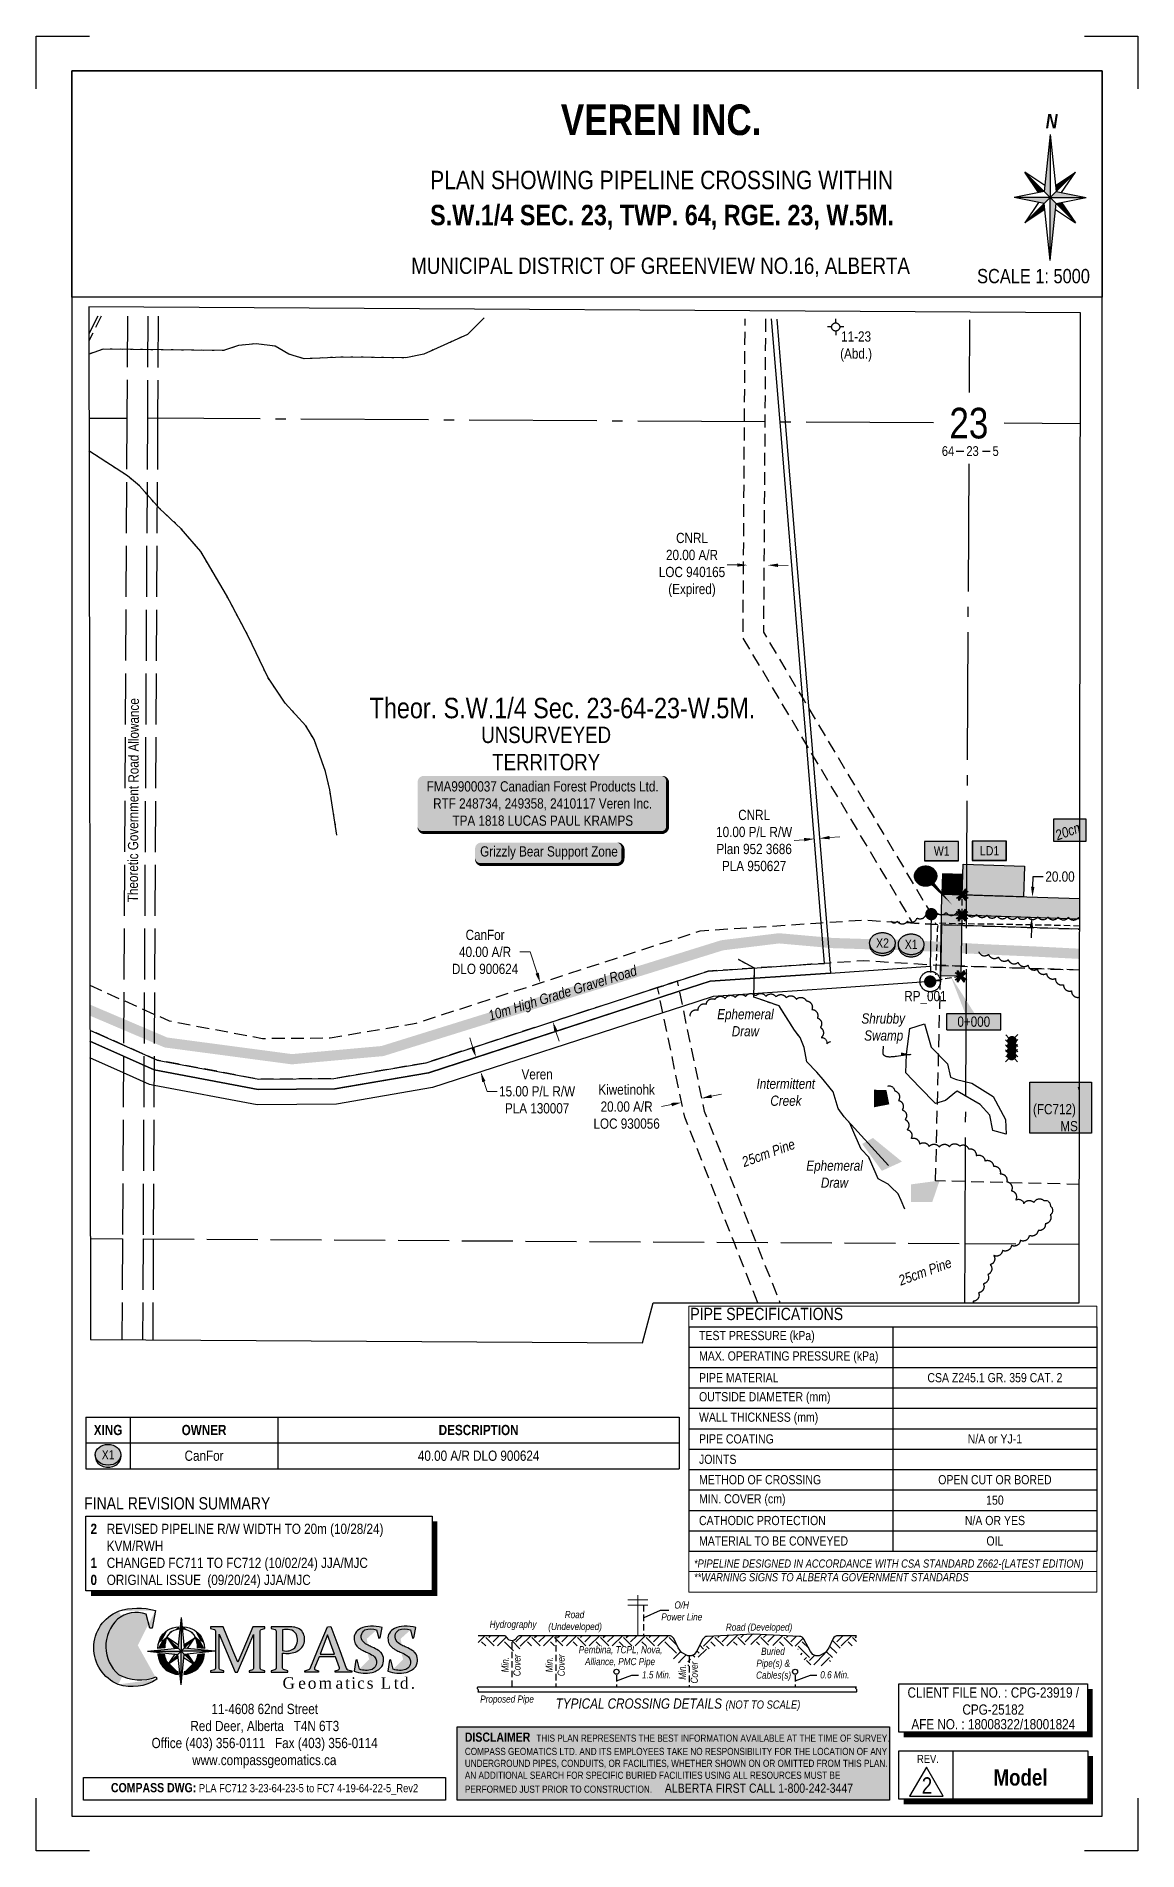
# Paper-space layout 'XING #1' of a CAD drawing. Extents: x -2321 to -1242, y 0 to 1778.
# The model-space entities are those that its viewports show. They can reach past a viewport. Long polylines and large blocks are cut down to what shows.
import ezdxf
from ezdxf.enums import TextEntityAlignment as Align

# ---------------------------------------------------------------- set-up
doc = ezdxf.new("R2010")
doc.units = 0
doc.header["$LTSCALE"] = 5
doc.header["$PDSIZE"] = 0.5
for name, pattern in [('0', [1, 1, 0]), ('foc-ACCESSROAD', [3.75, 2.5, -1.25]), ('foc-QUARTERLINE', [33, 25, -3, 2, -3]), ('foc-TIELINE', [1.875, 1.25, -0.625]), ('foc-TOPO', [1, 0.2, -0.8]), ('foc-TOPO-ephemeral', [6.25, 3.125, -0.625, 0.625, -0.625, 0.625, -0.625]), ('foc-TRAV', [1.875, 1.25, -0.625]), ('foc-UNSURVEYED', [12.5, 10, -2.5]), ('foc-WHEELTRACKS', [2, 0.4, -1.6]), ('UG_PIPE', [1.875, 1.25, -0.625])]:
    doc.linetypes.add(name, pattern=pattern)
doc.layers.get('Defpoints').update_dxf_attribs({"color": 9})
for name, color, linetype in [('10', 1, 'Continuous'), ('35', 37, 'Continuous'), ('9', 3, 'Continuous'), ('AS-PIPE-UG', 44, 'UG_PIPE'), ('AS-ROADS', 254, 'Continuous'), ('AS-UNDERLAY-H', 141, 'Continuous'), ('AS-WILDLIFE-BLOCK', 131, 'Continuous'), ('C-RW', 13, 'Continuous'), ('C-SYMBOL', 7, 'Continuous'), ('C-WS', 13, 'foc-ACCESSROAD'), ('CG-BORDER', 2, 'Continuous'), ('CG-LOGO', 7, 'Continuous'), ('CG-NORTH', 7, 'Continuous'), ('CG-NOTES', 7, 'Continuous'), ('F-AR', 190, 'foc-ACCESSROAD'), ('F-RW', 190, 'Continuous'), ('F-WS-S', 8, 'Continuous'), ('L-MON', 1, 'Continuous'), ('L-QSEC', 8, 'foc-QUARTERLINE'), ('L-ROAD-T', 7, 'Continuous'), ('L-SECLBL', 7, 'Continuous'), ('L-TIE', 7, 'foc-TIELINE'), ('L-UNS-T', 3, 'Continuous'), ('L-USEC', 7, 'foc-UNSURVEYED'), ('P-CROSSINGS', 250, 'Continuous'), ('P-ELEVATION', 7, 'Continuous'), ('P-PROPOSED', 10, 'Continuous'), ('P-PROPOSED-H', 21, 'Continuous'), ('P-TEMP-H', 41, 'Continuous'), ('P-TEMP_LOG DECK', 46, 'Continuous'), ('P-TEMP_WORKSPACE', 46, 'Continuous'), ('P-TRAV', 4, 'foc-TRAV'), ('P-TXT', 4, 'Continuous'), ('S-1', 1, 'Continuous'), ('S-2', 2, 'Continuous'), ('T-BUSH', 110, '0'), ('T-BUSH-T', 110, 'Continuous'), ('T-CREEK', 160, 'Continuous'), ('T-DRAW', 143, 'foc-TOPO-ephemeral'), ('T-GENERAL', 48, 'foc-TOPO'), ('T-TIE', 201, 'foc-TIELINE'), ('T-WATER-P3', 160, 'foc-WHEELTRACKS'), ('T-WATER-T', 170, 'Continuous'), ('WETLAND', 143, 'Continuous'), ('WETLAND-T', 146, 'Continuous')]:
    doc.layers.add(name, color=color, linetype=linetype)
for name, color, linetype, lineweight in [('C-RW-T', 13, 'Continuous', 9), ('F-AR-T', 190, 'Continuous', 9), ('F-RW-T', 190, 'Continuous', 9), ('F-WS-T', 190, 'Continuous', 9)]:
    doc.layers.add(name, color=color, linetype=linetype, lineweight=lineweight)
doc.layers.add('P-100m WELL BORE BUFFER', color=7, linetype='Continuous', true_color=0xf5ffd6)
doc.styles.add('100L', font='ARIALN.TTF', dxfattribs={"height": 11})
doc.styles.add('175L', font='ARIALN.TTF', dxfattribs={"height": 20})
doc.styles.add('80', font='ARIALN.TTF', dxfattribs={"height": 10})
doc.styles.add('80CG', font='ARIALN.TTF', dxfattribs={"height": 10})
doc.styles.add('80L', font='ARIALN.TTF', dxfattribs={"height": 10})
doc.styles.add('Crossing', font='ARIALN.TTF', dxfattribs={"height": 10})
doc.styles.add('foc-LtypeFont', font='ARIALN.TTF', dxfattribs={"height": 7.35})
doc.styles.add('Legend', font='ARIALN.TTF')
doc.styles.add('SIMPLEX', font='ARIALN.TTF')
doc.styles.get("Standard").update_dxf_attribs({"font": 'ARIALN.TTF'})
doc.linetypes.add('foc-TOPO-flowdirection-NOLINE', pattern='A,0,[">",foc-LtypeFont,S=0.3,R=0,X=0,Y=-0.945],-20,[">",foc-LtypeFont,S=0.3,R=0,X=0,Y=-0.945],0', length=20)
doc.dimstyles.new('Compass 5 000', dxfattribs={"dimscale": 5, "dimtxt": 9, "dimasz": 2, "dimexe": 0.2, "dimexo": 0.0625, "dimgap": 0.5, "dimtad": 0, "dimtih": 1, "dimtoh": 1, "dimzin": 0, "dimdsep": 46, "dimtxsty": '80CG', "dimcen": 0.1, "dimse1": 1, "dimse2": 1, "dimclrd": 256, "dimclrt": 256, "dimaunit": 1, "dimadec": 4, "dimazin": 0, "dimtfac": 0.06, "dimtofl": 0, "dimtmove": 0, "dimatfit": 1, "dimfxl": 0.2, "dimtolj": 1, "dimtzin": 0, "dimlwd": -1, "dimarcsym": 0})

psp = doc.layouts.new('XING #1')

# ---------------------------------------------------------------- texts
at = {"style": '80L'}
for s, width, gutter_width, insert, char_height, attachment_point in [('\\pi269.16452;{\\fArial Narrow|b1|i0|c0|p34;\\H3.3333x;\\C14;VEREN INC.}\\P\\pi366.2952;\\P\\pi141.10488;{\\H2x;PLAN SHOWING PIPELINE CROSSING WITHIN\\P\\pi365.97665;\\H0.11111x; \\P\\pi140.20149;\\fArial Narrow|b1|i0|c0|p34;\\H9.9999x;S.W.1/4 SEC. 23, TWP. 64, RGE. 23, W.5M.}\\P\\pi366.2952;\\P\\pi365.97665;{\\H0.22222x; \\P\\pi122.54015;\\H8.0001x;MUNICIPAL DISTRICT OF GREENVIEW NO.16, ALBERTA}', 732.59, 45, (-2076.3, 1711.2), 9, 1), ('SCALE 1: 5000', 109.905, 50, (-1288.6, 1550), 14, 3)]:
    psp.add_mtext_dynamic_manual_height_columns(s, width=width, gutter_width=gutter_width, heights=[0], dxfattribs=dict(at, insert=insert, char_height=char_height, attachment_point=attachment_point))
at = {"layer": 'CG-NOTES', "char_height": 10, "style": '80'}
for s, width, insert, attachment_point in [('{\\fArial Narrow|b1|i0|c0|p34;\\C14;2   }REVISED PIPELINE R/W WIDTH TO 20m (10/28/24) \\P     KVM/RWH {\\fArial Narrow|b1|i0|c0|p34;\\C14;\\P1   }CHANGED FC711 TO FC712{\\fArial Narrow|b1|i0|c0|p34;\\C14; }(10/02/24) JJA/MJC{\\fArial Narrow|b1|i0|c0|p34;\\C14; \\P0}   ORIGINAL ISSUE  (09/20/24) JJA/MJC ', 343.195, (-2268.1, 257.4), 7), ('CLIENT FILE NO. : CPG-23919 / CPG-25182', 184.776, (-1383.3, 146.6), 5), ('AFE NO. : 18008322/18001824', 184.866, (-1383.3, 123.9), 5)]:
    psp.add_mtext_dynamic_manual_height_columns(s, width=width, gutter_width=45, heights=[0], dxfattribs=dict(at, insert=insert, attachment_point=attachment_point))
at = {"layer": 'CG-NOTES', "attachment_point": 1, "style": '80'}
for s, insert, char_height, width in [('\\pi77.33221;11-4608 62nd Street\\P\\pi56.72512;Red Deer, Alberta   T4N 6T3\\P\\pi18.6726;Office (403) 356-0111   Fax (403) 356-0114\\P\\pi58.50547;www.compassgeomatics.ca', (-2226.9, 143.9), 10, 257.83), ('\\pi25.1503;{\\fArial Narrow|b1|i0|c0|p34;\\H1.125x;\\C14;COMPASS DWG:} PLA FC712 3-23-64-23-5 to FC7 4-19-64-22-5_Rev2', (-2273.2, 66.3), 8, 350.451)]:
    psp.add_mtext(s, dxfattribs=dict(at, insert=insert, char_height=char_height, width=width))

msp = doc.modelspace()

# ---------------------------------------------------------------- texts
at = {"layer": '35', "color": 3, "style": '80'}
msp.add_attdef('RP_001', (476224.963, 6044477.445), 'RP', height=9.9947, dxfattribs=at)
at = {"layer": 'C-RW-T', "insert": (476350.707, 6044393.344), "char_height": 10, "attachment_point": 1, "style": '80L'}
msp.add_mtext_dynamic_manual_height_columns('\\pi44.05409;Veren\\P\\pi0.39447;(FC712) 2-23 (Surface)\\P\\pi27.15437;MSL 241312', width=117.81487, gutter_width=50, heights=[76.991], dxfattribs=at)
at = {"layer": 'C-SYMBOL', "color": 3, "style": '175L'}
msp.add_text('Theor. S.W.1/4 Sec. 23-64-23-W.5M.', height=19.9895, dxfattribs=at).set_placement((475889.92, 6044748.746), align=Align.BOTTOM_CENTER)
at = {"layer": 'F-WS-T', "insert": (476177.713, 6045118.993), "char_height": 10, "width": 30.59795, "attachment_point": 5, "style": '80CG'}
msp.add_mtext('\\A1;11-23\\P(Abd.)', dxfattribs=at)
at = {"layer": 'L-ROAD-T', "style": '80L'}
msp.add_text('Theoretic Government Road Allowance', height=10, rotation=89.697783, dxfattribs=at).set_placement((475469.334, 6044674.423), align=Align.MIDDLE_CENTER)
at = {"layer": 'L-UNS-T', "color": 3, "insert": (475873.953, 6044724.993), "char_height": 16, "attachment_point": 5, "style": '80L'}
msp.add_mtext_dynamic_manual_height_columns('UNSURVEYED TERRITORY', width=126.41375, gutter_width=47.5, heights=[0], dxfattribs=at)
at = {"layer": 'T-BUSH-T', "char_height": 9.9947, "attachment_point": 1, "rotation": 20, "style": '80L'}
for s, width, insert in [('{\\fArial Narrow|b0|i1|c0|p34;20cm Spruce}', 67.23876, (476371.835, 6044644.361)), ('{\\fArial Narrow|b0|i1|c0|p34;25cm Pine}', 53.88322, (476064.702, 6044324.257)), ('{\\fArial Narrow|b0|i1|c0|p34;25cm Pine}', 53.88322, (476218.181, 6044208.091))]:
    msp.add_mtext_dynamic_manual_height_columns(s, width=width, gutter_width=49.947, heights=[0], dxfattribs=dict(at, insert=insert))
at = {"layer": 'T-GENERAL', "insert": (475816.221, 6044467.706), "char_height": 9.9947, "attachment_point": 1, "rotation": 17.290632, "style": '80L'}
msp.add_mtext_dynamic_manual_height_columns('{\\fArial Narrow|b0|i1|c0|p34;10m High Grade Gravel Road}', width=152.1271, gutter_width=49.947, heights=[0], dxfattribs=at)
at = {"layer": 'T-WATER-T', "char_height": 9.99989, "attachment_point": 1, "style": '80L'}
for s, insert in [('\\pi0.29692;{\\fArial Narrow|b0|i1|c0|p34;Ephemeral \\P\\pi14.56347;Draw}', (476041.317, 6044469.715)), ('\\pi-0.641;{\\fArial Narrow|b0|i1|c0|p34;Intermittent\\P\\pi12.89909;Creek}', (476080.787, 6044401.597)), ('\\pi0.29692;{\\fArial Narrow|b0|i1|c0|p34;Ephemeral \\P\\pi14.56347;Draw}', (476128.667, 6044321.338))]:
    msp.add_mtext_dynamic_manual_height_columns(s, width=55.92062, gutter_width=49.947, heights=[0], dxfattribs=dict(at, insert=insert))
at = {"layer": 'WETLAND-T', "insert": (476183.94, 6044465.49), "char_height": 9.99989, "attachment_point": 1, "style": '80L'}
msp.add_mtext_dynamic_manual_height_columns('\\pi-0.95537;{\\fArial Narrow|b0|i1|c0|p34;Shrubby \\P\\pi1.75264;Swamp}', width=40.63992, gutter_width=49.947, heights=[0], dxfattribs=at)

# ---------------------------------------------------------------- blocks, each defined once
blk = doc.blocks.new('cg-north')
at = {"linetype": 'Continuous'}
for points in [[(-0.3, 62), (-6.2, 6), (-0.3, 0.1)], [(-25.2, 25), (-11.6, 4.9), (-6.2, 6)], [(24.6, 25), (5, 11.8), (5.6, 6)], [(-0.3, 0.1), (-35.5, 0.1), (-6.2, -5.8)], [(5.6, 6), (-0.3, 0.1), (34.9, 0.1)], [(5.6, -5.8), (-0.3, 0.1), (-0.3, -61.7)], [(-5.6, -11.5), (-6.2, -5.8), (-25.2, -24.8)], [(11, -4.7), (5.6, -5.8), (24.6, -24.8)]]:
    blk.add_hatch(color=14, dxfattribs=at).paths.add_polyline_path(points)
at = {"color": 14, "linetype": 'Continuous'}
for p, q in [((-0.3, 62), (-6.2, 6)), ((-0.3, 62), (-0.3, 0.1)), ((-0.3, 62), (5.6, 6)), ((-0.3, 0.1), (-25.2, 25)), ((-11.6, 4.9), (-25.2, 25)), ((-5.6, 11.8), (-25.2, 25)), ((-0.3, 0.1), (24.6, 25)), ((5, 11.8), (24.6, 25)), ((11, 4.9), (24.6, 25)), ((-6.2, 6), (-35.5, 0.1)), ((-0.3, 0.1), (-35.5, 0.1)), ((-6.2, -5.8), (-35.5, 0.1)), ((-0.3, 0.1), (-25.2, -24.8)), ((-0.3, 0.1), (24.6, -24.8)), ((-0.3, -61.7), (-0.3, 0.1)), ((-0.3, 0.1), (34.9, 0.1)), ((5.6, 6), (34.9, 0.1)), ((5.6, -5.8), (34.9, 0.1)), ((-11.6, -4.7), (-25.2, -24.8)), ((-5.6, -11.5), (-25.2, -24.8)), ((-0.3, -61.7), (-6.2, -5.8)), ((-0.3, -61.7), (5.6, -5.8)), ((5, -11.5), (24.6, -24.8)), ((10.9, -4.5), (11, -4.7)), ((11, -4.7), (24.6, -24.8))]:
    blk.add_line(p, q, dxfattribs=at)
at = {"color": 14, "linetype": 'Continuous', "insert": (-10.2, 82), "char_height": 14, "width": 22.782, "attachment_point": 1, "style": '80CG'}
blk.add_mtext('\\pi5.63716;{\\fArial Narrow|b1|i1|c0|p34;N}', dxfattribs=at)
blk = doc.blocks.new('*U423')
at = {"layer": 'Defpoints'}
for p, q in [((0, 1778), (52.2, 1778)), ((0, 1726.5), (0, 1778)), ((1027.2, 1778), (1079.5, 1778)), ((1079.5, 1778), (1079.5, 1726.5)), ((0, 0), (0, 51.5)), ((1079.5, 51.5), (1079.5, 0)), ((52.2, 0), (0, 0)), ((1079.5, 0), (1027.2, 0))]:
    blk.add_line(p, q, dxfattribs=at)
at = {"layer": 'S-1'}
for p, q in [((0, 1778), (0, 1778)), ((1079.5, 1778), (1079.5, 1778)), ((0, 0), (0, 0)), ((1079.5, 0), (1079.5, 0))]:
    blk.add_line(p, q, dxfattribs=at)
at = {"layer": 'S-2'}
blk.add_lwpolyline([(34.7, 34), (1044.7, 34), (1044.7, 1744), (34.7, 1744)], close=True, dxfattribs=at)
at = {"style": '80', "flags": 1}
blk.add_attdef('PAGENUMBER', (52.2, 51.5), '', height=10, rotation=90, dxfattribs=at)
blk = doc.blocks.new('c_logo')
h = blk.add_hatch(color=256)
edge = h.paths.add_edge_path()
edge.add_arc((-141.8, -18.9), 63, 74.1661, 107.5113, ccw=False)
edge.add_line((-124.6, 41.7), (-127.8, 24.4))
edge.add_line((-127.8, 24.4), (-129.9, 24.3))
edge.add_line((-129.9, 24.3), (-133.7, 38))
edge.add_arc((-143.5, 10.5), 29.1, 70.3832, 129.1598)
edge.add_arc((-136.2, 6.6), 36.9, 134.0613, 228.3206)
edge.add_arc((-139.8, 16.8), 43.2, 241.0325, 291.7344)
edge.add_line((-123.8, -23.3), (-123.3, -25.7))
edge.add_arc((-147.3, 10.4), 43.4, 251.5179, 303.5841, ccw=False)
edge.add_arc((-146.1, 5.2), 38.8, 112.1026, 247.4698, ccw=False)
h = blk.add_hatch(color=256)
edge = h.paths.add_edge_path()
edge.add_arc((-89, 1.8), 33.4, 166.6682, 175.6601, ccw=False)
edge.add_arc((-102.3, 5.6), 19.6, 121.6531, 168.6953, ccw=False)
edge.add_arc((-99.6, 0.9), 25, 95.0736, 121.1383, ccw=False)
edge.add_line((-101.8, 25.8), (-102.1, 23.3))
edge.add_arc((-99.9, 6.4), 17.1, 97.444, 127.0912)
edge.add_arc((-98.7, 8.4), 16.4, 134.7148, 171.0442)
edge.add_arc((-73.8, 3.2), 41.8, 169.3159, 177.5034)
edge.add_line((-115.5, 5), (-122.3, 4.3))
at = {"linetype": 'Continuous'}
for points in [[(-99.4, 34.7), (-102.5, 4.9), (-99.4, 1.7)], [(-99.4, 1.7), (-132.4, 1.7), (-102.5, -1.4)], [(-112.7, 15), (-105.6, 4.5), (-102.5, 4.9)], [(-96.3, 4.9), (-99.4, 1.7), (-66.4, 1.7)], [(-96.3, -1.4), (-99.4, 1.7), (-99.4, -31.3)], [(-86.1, 15), (-96.6, 7.9), (-96.3, 4.9)], [(-102.2, -4.5), (-102.5, -1.4), (-112.7, -11.6)], [(-93.2, -1.1), (-96.3, -1.4), (-86.1, -11.6)]]:
    blk.add_hatch(color=14, dxfattribs=at).paths.add_polyline_path(points)
h = blk.add_hatch(color=256)
edge = h.paths.add_edge_path()
edge.add_arc((-99.1, 0.9), 25, 58.8617, 85.0803, ccw=False)
edge.add_arc((-96.4, 5.6), 19.6, 11.3047, 58.3469, ccw=False)
edge.add_arc((-109.7, 1.8), 33.4, 4.3278, 13.3318, ccw=False)
edge.add_line((-76.4, 4.3), (-83.2, 5))
edge.add_arc((-124.9, 3.2), 41.8, 2.487, 10.6841)
edge.add_arc((-100.1, 8.4), 16.4, 8.9558, 45.2852)
edge.add_arc((-98.8, 6.4), 17.1, 52.9088, 82.7833)
edge.add_line((-96.7, 23.3), (-97, 25.8))
h = blk.add_hatch(color=256)
edge = h.paths.add_edge_path()
edge.add_line((-48.6, 2.5), (-58.3, 25.6))
edge.add_line((-58.3, 25.6), (-70.6, 25.6))
edge.add_line((-70.6, 25.6), (-70.6, 24.2))
edge.add_line((-70.6, 24.2), (-66.8, 23))
edge.add_arc((-67.2, 21.6), 1.5, 0, 72.6157, ccw=False)
edge.add_line((-65.7, 21.6), (-65.7, 2.5))
edge.add_line((-65.7, 2.5), (-65.7, -14.9))
edge.add_arc((-67.2, -14.9), 1.5, -73.424, 0, ccw=False)
edge.add_line((-66.8, -16.3), (-70.5, -17.4))
edge.add_line((-70.5, -17.4), (-70.5, -18.9))
edge.add_line((-70.5, -18.9), (-57.6, -18.9))
edge.add_line((-57.6, -18.9), (-57.6, -17.5))
edge.add_line((-57.6, -17.5), (-61.1, -16.4))
edge.add_arc((-60.6, -15), 1.5, 180, 252.4646, ccw=False)
edge.add_line((-62.1, -15), (-62.1, 2.5))
edge.add_line((-62.1, 2.5), (-62.1, 18.4))
edge.add_line((-62.1, 18.4), (-46.4, -18.9))
edge.add_line((-46.4, -18.9), (-44.1, -18.9))
edge.add_line((-44.1, -18.9), (-35, 2.5))
edge.add_line((-35, 2.5), (-28.3, 18.3))
edge.add_line((-28.3, 18.3), (-28.3, 2.5))
edge.add_line((-28.3, 2.5), (-28.3, -15))
edge.add_arc((-29.8, -15), 1.5, -73.424, 0, ccw=False)
edge.add_line((-29.4, -16.4), (-32.7, -17.4))
edge.add_line((-32.7, -17.4), (-32.7, -18.9))
edge.add_line((-32.7, -18.9), (-17.3, -18.9))
edge.add_line((-17.3, -18.9), (-17.3, -17.5))
edge.add_line((-17.3, -17.5), (-21, -16.3))
edge.add_arc((-20.5, -14.9), 1.5, 180, 252.4646, ccw=False)
edge.add_line((-22, -14.9), (-22, 2.5))
edge.add_line((-22, 2.5), (-22, 21.7))
edge.add_arc((-20.5, 21.7), 1.5, 107.3843, 180, ccw=False)
edge.add_line((-21, 23.1), (-17.4, 24.2))
edge.add_line((-17.4, 24.2), (-17.4, 25.6))
edge.add_line((-17.4, 25.6), (-29.1, 25.6))
edge.add_line((-29.1, 25.6), (-38.8, 2.5))
edge.add_line((-38.8, 2.5), (-43.7, -9.1))
edge.add_line((-43.7, -9.1), (-48.6, 2.5))
h = blk.add_hatch(color=256)
h.paths.add_polyline_path([(7.6, 25.6), (-11.1, 25.6), (-11.1, 24.2), (-7.3, 23, -0.326805), (-6.3, 21.6), (-6.3, -14.9, -0.331803), (-7.4, -16.3), (-11.1, -17.4), (-11.1, -18.9), (5.3, -18.9), (5.3, -17.5), (1, -16.2, -0.327162), (0, -14.7), (0, 0, 0.135693), (12.6, 1, 0.518306), (18.8, 21.8, 0.201798)])
h.paths.add_polyline_path([(0, 22.9, -0.05909), (7.3, 22.8, -0.236459), (13.3, 18.7, -0.297964), (11.9, 5.1, -0.269959), (0.5, 2.5, -0.011455), (0, 2.6)], flags=16)
h = blk.add_hatch(color=256)
h.paths.add_polyline_path([(47.4, 26.1), (44.1, 25.8), (34.4, 2.5), (27.1, -15, -0.225541), (25.7, -16.2), (21.8, -17.4), (21.8, -18.9), (34.7, -18.9), (35.3, -18.9), (35.3, -17.5), (32.4, -16.6, -0.43446), (31.4, -14.6), (35.8, -3.6), (51.8, -3.6), (55.7, -14.5, -0.430441), (54.7, -16.5), (51.5, -17.4), (51.5, -18.9), (67.8, -18.9), (67.8, -17.5), (63.9, -16.3, -0.232291), (62.4, -14.9), (56.1, 2.5)])
h.paths.add_polyline_path([(44.1, 17.7), (49.6, 2.5), (50.9, -1.1), (36.8, -1.1), (38.2, 2.5)], flags=16)
h = blk.add_hatch(color=256)
edge = h.paths.add_edge_path()
edge.add_arc((103.3, 50.8), 54.1, 243.1997, 248.1345)
edge.add_arc((69.9, -30.2), 33.5, 55.7647, 66.7239, ccw=False)
edge.add_arc((84.5, -9), 7.7, -65.6478, 57.1428, ccw=False)
edge.add_arc((81.8, 0.7), 17.7, 248.3428, 289.4425, ccw=False)
edge.add_line((75.3, -15.8), (73.1, -6.7))
edge.add_line((73.1, -6.7), (71.7, -6.9))
edge.add_line((71.7, -6.9), (70.1, -17.8))
edge.add_arc((81.2, 14.2), 33.9, 250.8905, 281.4155)
edge.add_arc((84.6, -3.1), 16.2, 281.7683, 321.9948)
edge.add_arc((87.3, -7), 11.8, 328.8789, 398.35)
edge.add_arc((79.7, -17.6), 24.7, 46.7096, 54.4302)
edge.add_arc((79.7, -17.6), 24.7, 54.4302, 70.3091)
edge.add_arc((139.4, 119.6), 125, 243.6166, 245.7228, ccw=False)
edge.add_arc((89.5, 20.6), 14.2, 223.2297, 246.3738, ccw=False)
edge.add_arc((84.7, 16.1), 7.62, 121.2723, 223.353, ccw=False)
edge.add_arc((86.6, 7.5), 16.2, 69.6826, 111.1397, ccw=False)
edge.add_line((92.2, 22.7), (94.3, 14.7))
edge.add_line((94.3, 14.7), (95.6, 14.9))
edge.add_line((95.6, 14.9), (97.6, 24.9))
edge.add_arc((87.2, -14.4), 40.7, 75.2956, 91.6843)
edge.add_arc((86, 5.6), 20.7, 89.7518, 117.221)
edge.add_arc((80.5, 14.4), 10.4, 112.8657, 186.9967)
edge.add_arc((81.9, 14.2), 11.8, 185.0082, 240.0685)
edge.add_arc((103.3, 50.8), 54.1, 239.829, 243.1997)
h = blk.add_hatch(color=256)
edge = h.paths.add_edge_path()
edge.add_arc((136.5, 50.8), 54.1, 243.1997, 248.1345)
edge.add_arc((103.1, -30.2), 33.5, 55.7647, 66.7239, ccw=False)
edge.add_arc((117.7, -9), 7.7, -65.6478, 57.1428, ccw=False)
edge.add_arc((115, 0.7), 17.7, 248.3428, 289.4425, ccw=False)
edge.add_line((108.5, -15.8), (106.3, -6.7))
edge.add_line((106.3, -6.7), (104.8, -6.9))
edge.add_line((104.8, -6.9), (103.3, -17.8))
edge.add_arc((114.4, 14.2), 33.9, 250.8905, 281.4155)
edge.add_arc((117.8, -3.1), 16.2, 281.7683, 321.9948)
edge.add_arc((120.5, -7), 11.8, 328.8789, 398.35)
edge.add_arc((112.8, -17.6), 24.7, 46.7096, 54.4302)
edge.add_arc((112.8, -17.6), 24.7, 54.4302, 70.3091)
edge.add_arc((172.5, 119.6), 125, 243.6166, 245.7228, ccw=False)
edge.add_arc((122.7, 20.6), 14.2, 223.2297, 246.3738, ccw=False)
edge.add_arc((117.9, 16.1), 7.62, 121.2723, 223.353, ccw=False)
edge.add_arc((119.8, 7.5), 16.2, 69.6826, 111.1397, ccw=False)
edge.add_line((125.4, 22.7), (127.5, 14.7))
edge.add_line((127.5, 14.7), (128.8, 14.9))
edge.add_line((128.8, 14.9), (130.8, 24.9))
edge.add_arc((120.4, -14.4), 40.7, 75.2956, 91.6843)
edge.add_arc((119.2, 5.6), 20.7, 89.7518, 117.221)
edge.add_arc((113.7, 14.4), 10.4, 112.8657, 186.9967)
edge.add_arc((115.1, 14.2), 11.8, 185.0082, 240.0685)
edge.add_arc((136.5, 50.8), 54.1, 239.829, 243.1997)
h = blk.add_hatch(color=256)
edge = h.paths.add_edge_path()
edge.add_arc((-89, 3), 33.4, 186.7164, 193.3318)
edge.add_arc((-102.3, -0.8), 19.6, 191.3047, 238.3469)
edge.add_arc((-99.6, 3.9), 25, 238.8617, 264.5936)
edge.add_line((-102, -21), (-102.2, -18.5))
edge.add_arc((-99.9, -1.6), 17.1, 232.9088, 262.0641, ccw=False)
edge.add_arc((-98.7, -3.6), 16.4, 188.9558, 225.2852, ccw=False)
edge.add_arc((-73.8, 1.6), 41.8, 184.3813, 190.6841, ccw=False)
edge.add_line((-115.5, -1.6), (-122.2, -0.9))
h = blk.add_hatch(color=256)
edge = h.paths.add_edge_path()
edge.add_arc((-124.9, 1.6), 41.8, 349.3159, 355.6284, ccw=False)
edge.add_arc((-100.1, -3.6), 16.4, 314.7148, 351.0442, ccw=False)
edge.add_arc((-98.8, -1.6), 17.1, 277.7082, 307.0912, ccw=False)
edge.add_line((-96.5, -18.5), (-96.8, -21))
edge.add_arc((-99.1, 3.9), 25, 275.2524, 301.1383)
edge.add_arc((-96.4, -0.8), 19.6, 301.6531, 348.6953)
edge.add_arc((-109.7, 3), 33.4, 346.6682, 353.2958)
edge.add_line((-76.6, -0.9), (-83.3, -1.6))
at = {"color": 14, "linetype": 'Continuous'}
for p, q in [((-99.4, 34.7), (-102.5, 4.9)), ((-99.4, 34.7), (-99.4, 1.7)), ((-99.4, 34.7), (-96.3, 4.9)), ((-132.4, 1.7), (-102.5, 4.9)), ((-132.4, 1.7), (-102.5, -1.4)), ((-132.4, 1.7), (-99.4, 1.7)), ((-99.4, 1.7), (-112.7, 15)), ((-105.6, 4.5), (-112.7, 15)), ((-102.2, 7.9), (-112.7, 15)), ((-99.4, 1.7), (-112.7, -11.6)), ((-99.4, 1.7), (-86.1, 15)), ((-66.4, 1.7), (-99.4, 1.7)), ((-99.4, 1.7), (-86.1, -11.6)), ((-99.4, -31.3), (-99.4, 1.7)), ((-96.6, 7.9), (-86.1, 15)), ((-66.4, 1.7), (-96.3, 4.9)), ((-66.4, 1.7), (-96.3, -1.4)), ((-93.2, 4.5), (-86.1, 15)), ((-105.6, -1.1), (-112.7, -11.6)), ((-102.2, -4.5), (-112.7, -11.6)), ((-99.4, -31.3), (-102.5, -1.4)), ((-99.4, -31.3), (-96.3, -1.4)), ((-96.6, -4.5), (-86.1, -11.6)), ((-93.2, -1.1), (-86.1, -11.6))]:
    blk.add_line(p, q, dxfattribs=at)
at = {"flags": 128}
for points in [[(-160.8, 41.1, -0.146532), (-124.6, 41.7), (-127.8, 24.4), (-129.9, 24.3), (-133.7, 38, 0.262236), (-161.9, 33.1, 0.436158), (-160.8, -21, 0.22491), (-123.8, -23.3), (-123.3, -25.7, -0.231173), (-161, -30.7, -0.670499)], [(-122.3, 4.3, -0.039254), (-121.5, 9.5, -0.208192), (-112.6, 22.3, -0.114221), (-101.8, 25.8), (-102.1, 23.3, 0.130087), (-110.2, 20, 0.159858), (-114.8, 10.9, 0.03574), (-115.5, 5)], [(-97, 25.8, -0.114902), (-86.2, 22.3, -0.208192), (-77.2, 9.5, -0.039307), (-76.4, 4.3), (-83.2, 5, 0.035782), (-83.9, 10.9, 0.159858), (-88.5, 20, 0.131095), (-96.7, 23.3)], [(-48.6, 2.5), (-58.3, 25.6), (-70.6, 25.6), (-70.6, 24.2), (-66.8, 23, -0.327892), (-65.7, 21.6), (-65.7, 2.5), (-65.7, -14.9, -0.331803), (-66.8, -16.3), (-70.5, -17.4), (-70.5, -18.9), (-57.6, -18.9), (-57.6, -17.5), (-61.1, -16.4, -0.327162), (-62.1, -15), (-62.1, 2.5), (-62.1, 18.4), (-46.4, -18.9), (-44.1, -18.9), (-35, 2.5), (-28.3, 18.3), (-28.3, 2.5), (-28.3, -15, -0.331803), (-29.4, -16.4), (-32.7, -17.4), (-32.7, -18.9), (-17.3, -18.9), (-17.3, -17.5), (-21, -16.3, -0.327162), (-22, -14.9), (-22, 2.5), (-22, 21.7, -0.327892), (-21, 23.1), (-17.4, 24.2), (-17.4, 25.6), (-29.1, 25.6), (-38.8, 2.5), (-43.7, -9.1)], [(78.9, 2.5, 0.021535), (83.1, 0.5, -0.047855), (88.7, -2.5, -0.593701), (87.7, -16, -0.181278), (75.3, -15.8), (73.1, -6.7), (71.7, -6.9), (70.1, -17.8, 0.133984), (87.9, -19, 0.177346), (97.4, -13.1, 0.312763), (96.6, 0.4, 0.0337), (94, 2.5, 0.069396), (88, 5.6, -0.00919), (83.8, 7.6, -0.10133), (79.2, 10.9, -0.477408), (80.8, 22.6, -0.18289), (92.2, 22.7), (94.3, 14.7), (95.6, 14.9), (97.6, 24.9, 0.071631), (86.1, 26.3, 0.120434), (76.5, 24, 0.335231), (70.2, 13.1, 0.244978), (76.1, 4, 0.014709)], [(112.1, 2.5, 0.021535), (116.3, 0.5, -0.047855), (121.9, -2.5, -0.593701), (120.9, -16, -0.181278), (108.5, -15.8), (106.3, -6.7), (104.8, -6.9), (103.3, -17.8, 0.133984), (121.1, -19, 0.177346), (130.6, -13.1, 0.312763), (129.8, 0.4, 0.0337), (127.2, 2.5, 0.069396), (121.2, 5.6, -0.00919), (117, 7.6, -0.10133), (112.4, 10.9, -0.477408), (113.9, 22.6, -0.18289), (125.4, 22.7), (127.5, 14.7), (128.8, 14.9), (130.8, 24.9, 0.071631), (119.2, 26.3, 0.120434), (109.7, 24, 0.335231), (103.4, 13.1, 0.244978), (109.3, 4, 0.014709)], [(-122.2, -0.9, 0.028873), (-121.5, -4.7, 0.208192), (-112.6, -17.5, 0.11275), (-102, -21), (-102.2, -18.5, -0.127905), (-110.2, -15.2, -0.159858), (-114.8, -6.1, -0.027508), (-115.5, -1.6)], [(-83.3, -1.6, -0.02755), (-83.9, -6.1, -0.159858), (-88.5, -15.2, -0.128915), (-96.5, -18.5), (-96.8, -21, 0.113431), (-86.2, -17.5, 0.208192), (-77.2, -4.7, 0.028926), (-76.6, -0.9)]]:
    blk.add_lwpolyline(points, format="xyb", close=True, dxfattribs=at)
for points in [[(-11.1, -18.9), (5.3, -18.9), (5.3, -17.5), (1, -16.2, -0.327162), (0, -14.7), (0, 0, 0.135693), (12.6, 1, 0.518306), (18.8, 21.8, 0.201798), (7.6, 25.6), (-11.1, 25.6), (-11.1, 24.2), (-7.3, 23, -0.326805), (-6.3, 21.6), (-6.3, -14.9, -0.331803), (-7.4, -16.3), (-11.1, -17.4), (-11.1, -18.9), (1.8, -18.9)], [(0.5, 2.5, 0.269959), (11.9, 5.1, 0.297964), (13.3, 18.7, 0.236459), (7.3, 22.8, 0.05909), (0, 22.9), (0, 2.6, 0.011455), (0.5, 2.5, 0.011455)], [(34.7, -18.9), (21.8, -18.9), (21.8, -17.4), (25.7, -16.2, 0.225541), (27.1, -15), (34.4, 2.5), (44.1, 25.8), (47.4, 26.1), (56.1, 2.5), (62.4, -14.9, 0.232291), (63.9, -16.3), (67.8, -17.5), (67.8, -18.9), (51.5, -18.9), (51.5, -17.4), (54.7, -16.5, 0.430441), (55.7, -14.5), (51.8, -3.6), (35.8, -3.6), (31.4, -14.6, 0.43446), (32.4, -16.6), (35.3, -17.5), (35.3, -18.9), (21.8, -18.9)]]:
    blk.add_lwpolyline(points, format="xyb", dxfattribs=at)
blk.add_lwpolyline([(50.9, -1.1), (49.6, 2.5), (44.1, 17.7), (38.2, 2.5), (36.8, -1.1)], close=True, dxfattribs=at)
at = {"insert": (0, -23.7), "char_height": 11.25, "width": 132.416, "attachment_point": 1, "style": '80CG'}
blk.add_mtext('{\\fBook Antiqua|b0|i0|c0|p18;\\T1.25;Geomatics Ltd.}', dxfattribs=at)
blk = doc.blocks.new('*U424')
at = {"layer": 'CG-NOTES'}
h = blk.add_hatch(dxfattribs=at)
h.set_pattern_fill('EARTH', color=256, scale=2.5, angle=45)
h.set_pattern_definition([(45, (-342.701, 88.198), (2e-15, 22.45064), [15.875, -15.875]), (45, (-346.91, 92.408), (2e-15, 22.45064), [15.875, -15.875]), (45, (-351.12, 96.617), (2e-15, 22.45064), [15.875, -15.875]), (135, (-351.12, 99.424), (-22.45064, 2e-15), [15.875, -15.875]), (135, (-346.91, 103.633), (-22.45064, 2e-15), [15.875, -15.875]), (135, (-342.701, 107.843), (-22.45064, 2e-15), [15.875, -15.875])])
edge = h.paths.add_edge_path()
edge.add_line((15.1, 1.3), (15.1, 3.7))
edge.add_line((15.1, 3.7), (22.6, 3.7))
edge.add_line((22.6, 3.7), (22.6, -1.3))
edge.add_line((22.6, -1.3), (25.5, -1.3))
edge.add_line((25.5, -1.3), (25.5, 7.1))
edge.add_line((25.5, 7.1), (34.7, 7.1))
edge.add_line((34.7, 7.1), (34.7, 1.6))
edge.add_line((34.7, 1.6), (35.1, 1.8))
edge.add_line((35.1, 1.8), (39.6, 7.4))
edge.add_line((39.6, 7.4), (45, 17.7))
edge.add_line((45, 17.7), (87, 19.7))
edge.add_line((87, 19.7), (129, 17.7))
edge.add_line((129, 17.7), (134.5, 7.4))
edge.add_line((134.5, 7.4), (139, 1.8))
edge.add_line((139, 1.8), (146, -1.3))
edge.add_line((146, -1.3), (153.7, -1.3))
edge.add_line((153.7, -1.3), (164.1, 3.9))
edge.add_line((164.1, 3.9), (169.5, 11.1))
edge.add_line((169.5, 11.1), (172.9, 18.3))
edge.add_line((172.9, 18.3), (188, 18.3))
edge.add_line((188, 18.3), (188, 28.3))
edge.add_line((188, 28.3), (169.7, 28.3))
edge.add_arc((169.7, 23.3), 5, 90, 154.7868)
edge.add_line((165.2, 25.5), (160.9, 16.3))
edge.add_line((160.9, 16.3), (157.5, 11.8))
edge.add_line((157.5, 11.8), (151.3, 8.7))
edge.add_line((151.3, 8.7), (148.2, 8.7))
edge.add_line((148.2, 8.7), (145.3, 10))
edge.add_line((145.3, 10), (142.9, 12.9))
edge.add_line((142.9, 12.9), (136.5, 24.9))
edge.add_arc((132.1, 22.6), 5, 27.9925, 87.3009)
edge.add_line((132.3, 27.6), (87, 29.7))
edge.add_line((87, 29.7), (41.7, 27.6))
edge.add_arc((42, 22.6), 5, 92.6991, 152.0075)
edge.add_line((37.6, 24.9), (31.2, 12.9))
edge.add_line((31.2, 12.9), (28.8, 10))
edge.add_line((28.8, 10), (25.9, 8.7))
edge.add_line((25.9, 8.7), (22.7, 8.7))
edge.add_line((22.7, 8.7), (16.6, 11.8))
edge.add_line((16.6, 11.8), (13.2, 16.3))
edge.add_line((13.2, 16.3), (8.9, 25.5))
edge.add_arc((4.4, 23.3), 5, 25.2132, 90)
edge.add_line((4.4, 28.3), (-141.6, 28.3))
edge.add_arc((-141.6, 24.3), 4, 90, 153.6122)
edge.add_arc((-149.7, 28.3), 5, 206.3878, 333.6122, ccw=False)
edge.add_arc((-157.8, 24.3), 4, 26.3878, 90)
edge.add_line((-157.8, 28.3), (-182.8, 28.3))
edge.add_line((-182.8, 28.3), (-182.8, 18.3))
edge.add_line((-182.8, 18.3), (-160.9, 18.3))
edge.add_arc((-149.7, 28.3), 15, 221.8103, 318.1897)
edge.add_line((-138.5, 18.3), (1.2, 18.3))
edge.add_line((1.2, 18.3), (4.6, 11.1))
edge.add_line((4.6, 11.1), (10, 3.9))
edge.add_line((10, 3.9), (15.1, 1.3))
at = {"flags": 128}
for points in [[(-183, -26.7, 0.098196), (-182.5, -25.8, 0.115025), (-182.5, -25, 0.189102), (-183, -24.2, -0.189102), (-183.5, -23.3, -0.115025), (-183.4, -22.5, -0.098196), (-183, -21.7)], [(188, -26.7, 0.098196), (188.4, -25.8, 0.115025), (188.5, -25, 0.189102), (188, -24.2, -0.189102), (187.5, -23.3, -0.115025), (187.5, -22.5, -0.098196), (188, -21.7)]]:
    blk.add_lwpolyline(points, format="xyb", dxfattribs=at)
at = {"layer": 'CG-NOTES', "const_width": 1, "flags": 128}
for points in [[(-36.3, 63.3), (-16.3, 63.3)], [(-36.3, 58.3), (-16.3, 58.3)], [(-26.3, 28.3), (-26.3, 68.3)]]:
    blk.add_lwpolyline(points, dxfattribs=at)
at = {"layer": 'CG-NOTES', "flags": 128}
for points in [[(-20.2, 46.1), (-3.9, 53.2), (4, 53.2)], [(-47.2, -16), (-32.1, -10.3), (-25.7, -10.3)], [(127.8, -16), (143, -10.3), (149.3, -10.3)], [(-183, -21.7), (188, -21.7)], [(-183, -26.7), (188, -26.7)]]:
    blk.add_lwpolyline(points, dxfattribs=at)
blk.add_lwpolyline([(188, 28.3), (169.7, 28.3, 0.290464), (165.2, 25.5), (160.9, 16.3), (157.5, 11.8), (151.3, 8.7), (148.2, 8.7), (145.3, 10), (142.9, 12.9), (136.5, 24.9, 0.264717), (132.3, 27.6), (87, 29.7), (41.7, 27.6, 0.264717), (37.6, 24.9), (31.2, 12.9), (28.8, 10), (25.9, 8.7), (22.7, 8.7), (16.6, 11.8), (13.2, 16.3), (8.9, 25.5, 0.290464), (4.4, 28.3), (-141.6, 28.3, 0.284915), (-145.2, 26.1, -0.620174), (-154.2, 26.1, 0.284915), (-157.8, 28.3), (-182.8, 28.3)], format="xyb", dxfattribs=at)
at = {"layer": 'CG-NOTES'}
for centre in [(-47.2, -7), (127.8, -7)]:
    blk.add_circle(centre, 2.5, dxfattribs=at)
at = {"layer": 'T-TIE'}
for p, q in [((-20.8, 58.3), (-20.8, 28.3)), ((-149.8, 22), (-149.8, -21.7)), ((-106.5, 28.3), (-106.5, -21.7)), ((23.9, 7.9), (23.9, -21.7)), ((-47.2, -10.3), (-47.2, -21.7)), ((127.8, -10.3), (127.8, -21.7))]:
    blk.add_line(p, q, dxfattribs=at)
at = {"layer": 'CG-NOTES', "attachment_point": 1}
for s, width, gutter_width, insert, char_height, style in [('\\pi13.10151;{\\fArial Narrow|b0|i1|c0|p34;O/H\\P\\pi0.22838;Power Line}', 39.983, 47.5, (-3.5, 61.9), 7, '80'), ('\\pi0.20212;{\\fArial Narrow|b0|i1|c0|p34;Hydrography}', 46.463, 47.5, (-171.7, 43), 7, '80'), ('\\pi16.51556;{\\fArial Narrow|b0|i1|c0|p34;Road\\P\\pi0.37402;(Undeveloped)}', 52.202, 47.5, (-114.4, 52.5), 7, '80'), ('\\pi8.62598;{\\fArial Narrow|b0|i1|c0|p34;Road (Developed)}', 81.474, 47.5, (51.4, 40.2), 7, '80'), ('\\pi0.22838;{\\fArial Narrow|b0|i1|c0|p34;Pembina, TCPL, Nova,\\P\\pi6.41665;Alliance, PMC Pipe}', 81.267, 47.5, (-84.4, 18.1), 7, '80'), ('\\pi8.66471;{\\fArial Narrow|b0|i1|c0|p34;Buried \\P\\pi4.04261;Pipe(s) &\\P\\pi3.71553;Cables(s)}', 40.55, 47.5, (85.9, 16.5), 7, '80'), ('\\pi0.62947;{\\fArial Narrow|b0|i1|c0|p34;1.5 Min.}', 27.803, 47.5, (-22.8, -6.5), 7, '80'), ('\\pi0.31911;{\\fArial Narrow|b0|i1|c0|p34;0.6 Min.}', 27.803, 47.5, (152.2, -6.5), 7, '80'), ('\\pi0.22838;{\\fArial Narrow|b0|i1|c0|p34;Proposed Pipe}', 52.475, 47.5, (-181, -30.3), 7, '80'), ('\\pi1.9472;{\\fArial Narrow|b0|i1|c0|p34;\\H0.90909x;TYPICAL CROSSING DETAILS\\H1.1x; \\H0.72727x;(NOT TO SCALE)}', 241.785, 55, (-108.7, -33.2), 11, '100L')]:
    blk.add_mtext_dynamic_manual_height_columns(s, width=width, gutter_width=gutter_width, heights=[0], dxfattribs=dict(at, insert=insert, char_height=char_height, style=style))
at = {"layer": 'CG-NOTES', "char_height": 7, "attachment_point": 1, "rotation": 90, "style": '80'}
for insert in [(-159.9, -11.8), (-116.6, -11.8), (13.8, -18.9)]:
    blk.add_mtext_dynamic_manual_height_columns('\\pi4.09366;{\\fArial Narrow|b0|i1|c0|p34;Min.\\P\\pi0.39789;Cover}', width=22.154, gutter_width=47.5, heights=[0], dxfattribs=dict(at, insert=insert))
blk = doc.blocks.new('xing')
h = blk.add_hatch(color=50)
h.dxf.hatch_style = 1
edge = h.paths.add_edge_path()
edge.add_ellipse((-0.5, 0.4), major_axis=(-12.5, 0), ratio=0.816297, start_angle=0, end_angle=360)
h = blk.add_hatch(color=250)
h.dxf.hatch_style = 1
edge = h.paths.add_edge_path()
edge.add_ellipse((-0.5, -1.7), major_axis=(-12.5, 0), ratio=0.816297, start_angle=0, end_angle=180)
edge.add_line((12, -1.7), (12, 0.4))
edge.add_ellipse((-0.5, 0.4), major_axis=(-12.5, 0), ratio=0.816297, start_angle=0, end_angle=180, ccw=False)
edge.add_line((-13, 0.4), (-13, -1.7))
at = {"color": 250}
blk.add_ellipse((-0.5, 0.4), major_axis=(-12.5, 0), ratio=0.816297, dxfattribs=at)
blk.add_ellipse((-0.5, -1.7), major_axis=(-12.5, 0), ratio=0.816297, start_param=0, end_param=3.141593, dxfattribs=at)
at = {"layer": 'P-CROSSINGS'}
for p, q in [((-13, 0.4), (-13, -1.7)), ((12, 0.4), (12, -1.7))]:
    blk.add_line(p, q, dxfattribs=at)
at = {"color": 250, "style": 'Crossing'}
blk.add_attdef('CROSSING', text='', height=9, dxfattribs=at).set_placement((-0.4, 0.4), align=Align.MIDDLE_CENTER)
blk = doc.blocks.new('*T425')
at = {"layer": 'CG-NOTES', "color": 0, "lineweight": -2, "transparency": 16777216}
for q in [(581.7, 0), (0, -50.5)]:
    blk.add_line((0, 0), q, dxfattribs=at)
at = {"layer": 'CG-NOTES', "color": 0, "linetype": 'ByBlock', "lineweight": -2, "transparency": 16777216}
for p, q in [((43.6, 0), (43.6, -50.5)), ((188.2, 0), (188.2, -50.5)), ((581.7, 0), (581.7, -50.5)), ((0, -25), (581.7, -25)), ((0, -50.5), (581.7, -50.5))]:
    blk.add_line(p, q, dxfattribs=at)
at = {"layer": 'CG-NOTES', "color": 0, "linetype": 'Continuous', "transparency": 16777216}
blk.add_blockref('xing', (22.3, -37.1), dxfattribs=at).add_auto_attribs({'CROSSING': 'X1'})
at = {"layer": 'CG-NOTES', "color": 0, "linetype": 'Continuous', "transparency": 16777216, "char_height": 10, "attachment_point": 5}
for s, insert, width in [('{\\fArial Narrow|b1|i0|c0|p34;XING}', (21.8, -12.5), 40.591), ('{\\fArial Narrow|b1|i0|c0|p34;OWNER}', (115.9, -12.5), 141.63), ('{\\fArial Narrow|b1|i0|c0|p34;DESCRIPTION}', (385, -12.5), 390.528), ('CanFor', (115.9, -37.7), 141.63), ('40.00 A/R DLO 900624', (385, -37.7), 390.528)]:
    blk.add_mtext(s, dxfattribs=dict(at, insert=insert, width=width))
blk = doc.blocks.new('*T426')
at = {"layer": 'CG-NOTES', "color": 0, "lineweight": -2, "transparency": 16777216}
for p, q in [((0, -20), (200, -20)), ((0, -20), (0, -240)), ((200, -20), (200, -240)), ((400, -20), (400, -240)), ((0, -40), (400, -40)), ((0, -60), (400, -60)), ((0, -80), (400, -80)), ((0, -100), (400, -100)), ((0, -120), (400, -120)), ((0, -140), (400, -140)), ((0, -160), (400, -160)), ((0, -180), (400, -180)), ((0, -200), (400, -200)), ((0, -220), (400, -220)), ((0, -240), (400, -240))]:
    blk.add_line(p, q, dxfattribs=at)
at = {"layer": 'CG-NOTES', "color": 0, "linetype": 'ByBlock', "lineweight": -2, "transparency": 16777216}
blk.add_line((200, -20), (400, -20), dxfattribs=at)
at = {"layer": 'Defpoints', "color": 8, "linetype": 'ByBlock', "lineweight": 0, "transparency": 16777216}
for p, q in [((0, 0), (400, 0)), ((0, 0), (0, -20)), ((400, 0), (400, -20)), ((0, -240), (0, -280)), ((400, -240), (400, -280)), ((0, -260), (400, -260)), ((0, -280), (400, -280))]:
    blk.add_line(p, q, dxfattribs=at)
at = {"layer": 'CG-NOTES', "color": 0, "transparency": 16777216}
for s, insert, char_height, width, attachment_point in [('{\\C14;PIPE SPECIFICATIONS}', (1.5, -1.5), 12, 397, 1), ('TEST PRESSURE (kPa)', (10, -30), 9, 180, 4), ('MAX. OPERATING PRESSURE (kPa)', (10, -50), 9, 180, 4), ('PIPE MATERIAL', (10, -70), 9, 180, 4), ('OUTSIDE DIAMETER (mm)', (10, -90), 9, 180, 4), ('WALL THICKNESS (mm)', (10, -110), 9, 180, 4), ('PIPE COATING', (10, -130), 9, 180, 4), ('JOINTS', (10, -150), 9, 180, 4), ('METHOD OF CROSSING', (10, -170), 9, 180, 4), ('MIN. COVER (cm)', (10, -190), 9, 180, 4), ('CATHODIC PROTECTION', (10, -210), 9, 180, 4), ('MATERIAL TO BE CONVEYED', (10, -230), 9, 180, 4), ('{\\fArial Narrow|b0|i1|c0|p34;*PIPELINE DESIGNED IN ACCORDANCE WITH CSA STANDARD Z662-(LATEST EDITION)}', (5, -258.5), 8, 390, 7), ('{\\fArial Narrow|b0|i1|c0|p34;**WARNING SIGNS TO ALBERTA GOVERNMENT STANDARDS}', (5, -261.5), 8, 390, 1)]:
    blk.add_mtext(s, dxfattribs=dict(at, insert=insert, char_height=char_height, width=width, attachment_point=attachment_point))
at = {"layer": 'CG-NOTES', "color": 255, "transparency": 16777216, "char_height": 9, "width": 197, "attachment_point": 5}
for s, insert in [('CSA Z245.1 GR. 359 CAT. 2', (300, -70)), ('N/A or YJ-1', (300, -130)), ('OPEN CUT OR BORED', (300, -170)), ('150', (300, -190)), ('N/A OR YES', (300, -210)), ('OIL', (300, -230))]:
    blk.add_mtext(s, dxfattribs=dict(at, insert=insert))
blk = doc.blocks.new('blk_rev_page')
blk.add_line((-56.6, 26), (-56.6, -21.3))
at = {"color": 5, "flags": 128}
blk.add_lwpolyline([(-82.4, 10.1), (-98.9, -18.5), (-65.9, -18.5)], close=True, dxfattribs=at)
at = {"layer": 'CG-NOTES', "flags": 128}
blk.add_lwpolyline([(-109.5, -21.3), (-109.5, 26), (75.9, 26), (75.9, -21.3)], close=True, dxfattribs=at)
at = {"layer": 'CG-NOTES', "const_width": 5, "flags": 128}
blk.add_lwpolyline([(78.4, 21), (78.4, -23.8), (-104.5, -23.8)], dxfattribs=at)
at = {"attachment_point": 1}
for s, width, insert, char_height, style in [('\\pi4.196;REV.', 28.288, (-95.7, 22), 8, '80L'), ('\\pi8.09191;{\\C14;2}', 24.893, (-95, 0), 16, '80')]:
    blk.add_mtext_dynamic_manual_height_columns(s, width=width, gutter_width=45, heights=[0], dxfattribs=dict(at, insert=insert, char_height=char_height, style=style))
at = {"layer": 'CG-NOTES', "linetype": 'Continuous', "insert": (9.9, -0.2), "char_height": 16, "attachment_point": 5, "style": '80CG'}
blk.add_mtext('{\\fArial Narrow|b1|i0|c0|p34;\\C14;Model}', dxfattribs=at)
blk = doc.blocks.new('DISCLAIMER2021')
at = {"layer": 'CG-NOTES'}
h = blk.add_hatch(color=254, dxfattribs=at)
h.dxf.hatch_style = 1
h.paths.add_polyline_path([(0, 0), (423.6, 0), (423.6, -72), (0, -72)])
blk.add_lwpolyline([(0, 0), (423.6, 0), (423.6, -72), (0, -72)], close=True, dxfattribs=at)
at = {"layer": 'CG-NOTES', "insert": (7.4, -5.7), "char_height": 7, "attachment_point": 1, "style": '80L'}
blk.add_mtext_dynamic_manual_height_columns('{\\fArial Narrow|b1|i0|c0|p34;\\H1.2857x;\\C7;DISCLAIMER\\fArial Narrow|b0|i0|c0|p34;\\H0.43212x;\\C256;    \\H1.7999x;\\C0;THIS PLAN REPRESENTS THE BEST INFORMATION AVAILABLE AT THE TIME OF SURVEY. COMPASS GEOMATICS LTD. AND ITS EMPLOYEES TAKE NO RESPONSIBILITY FOR THE LOCATION OF ANY UNDERGROUND PIPES, CONDUITS, OR FACILITIES, WHETHER SHOWN ON OR OMITTED FROM THIS PLAN. AN ADDITIONAL SEARCH FOR SPECIFIC BURIED FACILITIES USING ALL RESOURCES MUST BE PERFORMED JUST PRIOR TO CONSTRUCTION.\\fBook Antiqua|b0|i0|c0|p18;^I\\fArial Narrow|b0|i0|c0|p34;\\H1.2857x;\\C240;ALBERTA FIRST CALL 1-800-242-3447}', width=417.848, gutter_width=45, heights=[0], dxfattribs=at)
blk = doc.blocks.new('*U610')
at = {"layer": 'CG-NOTES'}
for p, q in [((-339.4, 0), (0, 0)), ((-339.4, -22.4), (-339.4, 0)), ((0, 0), (0, -22.4)), ((-339.4, -73.4), (-339.4, -22.4)), ((0, -22.4), (0, -73.4)), ((0, -73.4), (-339.4, -73.4))]:
    blk.add_line(p, q, dxfattribs=at)
at = {"layer": 'CG-NOTES', "const_width": 5, "flags": 128}
for points in [[(2.5, -22.5), (2.5, -5)], [(2.5, -22.5), (2.5, -75.9), (-334.4, -75.9)]]:
    blk.add_lwpolyline(points, dxfattribs=at)
at = {"insert": (-341.1, 18.5), "char_height": 12, "attachment_point": 1, "style": '80L'}
blk.add_mtext_dynamic_manual_height_columns('{\\C14;FINAL REVISION SUMMARY}', width=182.551, gutter_width=45, heights=[0], dxfattribs=at)
blk = doc.blocks.new('L-SECLBL')
at = {"layer": '9', "color": 7}
for p, q in [((-5.1, -27.8), (-12.3, -27.8)), ((20.7, -27.8), (13.5, -27.8))]:
    blk.add_line(p, q, dxfattribs=at)
at = {"layer": '10', "color": 2, "style": 'SIMPLEX'}
blk.add_attdef('SEC', text='', height=30, dxfattribs=at).set_placement((0, 0), align=Align.MIDDLE)
at = {"layer": '10', "color": 5, "style": '80L'}
blk.add_attdef('TWP', text='', height=9.5, dxfattribs=at).set_placement((-14.4, -27.4), align=Align.MIDDLE_RIGHT)
blk.add_attdef('RGE', text='', height=9.5, dxfattribs=at).set_placement((3.6, -27.4), align=Align.MIDDLE_CENTER)
blk.add_attdef('MER', text='', height=9.5, dxfattribs=at).set_placement((23.2, -27.4), align=Align.MIDDLE_LEFT)
blk = doc.blocks.new('*U382')
h = blk.add_hatch(color=255)
edge = h.paths.add_edge_path()
edge.add_line((-116.5, -28.5), (116.5, -28.5))
edge.add_arc((116.5, -22.5), 6, 270, 360)
edge.add_line((122.5, -22.5), (122.5, 21))
edge.add_arc((116.5, 21), 6, 0, 90)
edge.add_line((116.5, 27), (-116.5, 27))
edge.add_arc((-116.5, 21), 6, 90, 180)
edge.add_line((-122.5, 21), (-122.5, -22.5))
edge.add_arc((-116.5, -22.5), 6, 180, 270)
at = {"color": 44, "flags": 128}
blk.add_lwpolyline([(-116.5, -28.5, 3, 3, 0), (116.5, -28.5, 3, 3, 0.414214), (122.5, -22.5, 3, 3, 0), (122.5, 21, 3, 0, 0.414214), (116.5, 27, 0, 0, 0), (-116.5, 27, 0, 0, 0.414214), (-122.5, 21, 0, 0, 0), (-122.5, -22.5, 0, 3, 0.414214)], format="xyseb", close=True, dxfattribs=at)
at = {"color": 44, "style": '80'}
blk.add_attdef('ENTER_TEXT_001', (-36, -5), '', height=10, dxfattribs=at)
blk = doc.blocks.new('*D392')
at = {"layer": 'C-RW-T', "transparency": 16777216}
for p, q in [((475802.1, 6044431.9), (475799, 6044441.4)), ((475812.9, 6044398.6), (475816, 6044389.1)), ((475816, 6044389.1), (475826, 6044389.1))]:
    blk.add_line(p, q, dxfattribs=at)
for points in [[(475803.7, 6044432.4), (475800.5, 6044431.4), (475805.2, 6044422.4)], [(475814.5, 6044399.2), (475811.3, 6044398.1), (475809.8, 6044408.1)]]:
    blk.add_solid(points, dxfattribs=at)
at = {"layer": 'Defpoints', "color": 0, "transparency": 16777216}
for p in [(475806.9, 6044423), (475809.8, 6044408.1), (475811.5, 6044408.7)]:
    blk.add_point(p, dxfattribs=at)
at = {"layer": 'C-RW-T', "transparency": 16777216, "insert": (475865.1, 6044389.1), "char_height": 10, "attachment_point": 5, "style": '80CG'}
blk.add_mtext('\\A1;Veren\\P15.00 P/L R/W\\PPLA 130007', dxfattribs=at)
blk = doc.blocks.new('*D400')
at = {"layer": 'Defpoints', "color": 0, "transparency": 16777216}
for p in [(475851.5, 6044490), (475868.2, 6044495.4), (475863.8, 6044452)]:
    blk.add_point(p, dxfattribs=at)
at = {"layer": 'F-AR-T', "transparency": 16777216}
for p, q in [((475858.3, 6044525.7), (475848.3, 6044525.7)), ((475865.1, 6044504.9), (475858.3, 6044525.7)), ((475883.6, 6044447.9), (475886.7, 6044438.4))]:
    blk.add_line(p, q, dxfattribs=at)
for points in [[(475866.7, 6044505.4), (475863.5, 6044504.4), (475868.2, 6044495.4)], [(475885.2, 6044448.4), (475882, 6044447.4), (475880.5, 6044457.4)]]:
    blk.add_solid(points, dxfattribs=at)
at = {"layer": 'F-AR-T', "transparency": 16777216, "insert": (475814.1, 6044525.7), "char_height": 10, "attachment_point": 5, "style": '80CG'}
blk.add_mtext('\\A1;CanFor\\P40.00 A/R\\PDLO 900624', dxfattribs=at)
blk = doc.blocks.new('*D402')
at = {"layer": 'Defpoints', "color": 0, "transparency": 16777216}
for p in [(476022.6, 6044400.2), (476003, 6044396.1), (476026.3, 6044382.3)]:
    blk.add_point(p, dxfattribs=at)
at = {"layer": 'F-AR-T', "transparency": 16777216}
for p, q in [((476036.1, 6044384.3), (476045.9, 6044386.4)), ((475996.9, 6044376.2), (475987.1, 6044374.1))]:
    blk.add_line(p, q, dxfattribs=at)
for points in [[(476035.8, 6044386), (476036.4, 6044382.7), (476026.3, 6044382.3)], [(475996.6, 6044377.8), (475997.3, 6044374.5), (476006.7, 6044378.2)]]:
    blk.add_solid(points, dxfattribs=at)
at = {"layer": 'F-AR-T', "transparency": 16777216, "insert": (475952.8, 6044374.1), "char_height": 10, "attachment_point": 5, "style": '80CG'}
blk.add_mtext('\\A1;Kiwetinohk\\P20.00 A/R\\PLOC 930056', dxfattribs=at)
blk = doc.blocks.new('*D403')
at = {"layer": 'Defpoints', "color": 0, "transparency": 16777216}
for p in [(476071.3, 6044908.1), (476071.3, 6044904.8), (476091.3, 6044907.9)]:
    blk.add_point(p, dxfattribs=at)
at = {"layer": 'F-AR-T', "transparency": 16777216}
for p, q in [((476061.3, 6044904.9), (476051.3, 6044904.9)), ((476101.2, 6044904.6), (476111.2, 6044904.5))]:
    blk.add_line(p, q, dxfattribs=at)
for points in [[(476061.3, 6044906.5), (476061.3, 6044903.2), (476071.3, 6044904.8)], [(476101.3, 6044906.3), (476101.2, 6044902.9), (476091.2, 6044904.7)]]:
    blk.add_solid(points, dxfattribs=at)
at = {"layer": 'F-AR-T', "transparency": 16777216, "insert": (476016.9, 6044904.9), "char_height": 10, "attachment_point": 5, "style": '80CG'}
blk.add_mtext('\\A1;CNRL\\P20.00 A/R\\PLOC 940165\\P(Expired)', dxfattribs=at)
blk = doc.blocks.new('GABD')
for p, q in [((-0.81, 0), (-1.62, 0)), ((0, 0.81), (0, 1.62)), ((1.62, 0), (0.81, 0)), ((0, -0.81), (0, -1.62))]:
    blk.add_line(p, q)
blk.add_circle((0, 0), 0.8)
blk = doc.blocks.new('WC')
at = {"layer": 'L-MON'}
h = blk.add_hatch(color=255, dxfattribs=at)
h.dxf.hatch_style = 1
edge = h.paths.add_edge_path()
edge.add_arc((0, 0), 0.9, 0, 360)
at = {"layer": 'L-MON', "color": 240, "flags": 128}
for points in [[(-0.62, 0.5), (-1.23, 1.12)], [(0.52, 0.61), (1.13, 1.21)], [(-1.18, -1.18), (-0.56, -0.57)], [(1.16, -1.18), (0.56, -0.57)]]:
    blk.add_lwpolyline(points, dxfattribs=at)
at = {"layer": 'L-MON', "color": 240}
for radius in [0.8, 0.373]:
    blk.add_circle((0, 0), radius, dxfattribs=at)
blk = doc.blocks.new('*U374')
h = blk.add_hatch(color=255)
edge = h.paths.add_edge_path()
edge.add_line((-66.5, -11.5), (66.5, -11.5))
edge.add_arc((66.5, -5.5), 6, 270, 360)
edge.add_line((72.5, -5.5), (72.5, 4))
edge.add_arc((66.5, 4), 6, 0, 90)
edge.add_line((66.5, 10), (-66.5, 10))
edge.add_arc((-66.5, 4), 6, 90, 180)
edge.add_line((-72.5, 4), (-72.5, -5.5))
edge.add_arc((-66.5, -5.5), 6, 180, 270)
at = {"color": 131, "flags": 128}
blk.add_lwpolyline([(-66.5, -11.5, 3, 3, 0), (66.5, -11.5, 3, 3, 0.414214), (72.5, -5.5, 3, 3, 0), (72.5, 4, 3, 0, 0.414214), (66.5, 10, 0, 0, 0), (-66.5, 10, 0, 0, 0.414214), (-72.5, 4, 0, 0, 0), (-72.5, -5.5, 0, 3, 0.414214)], format="xyseb", close=True, dxfattribs=at)
at = {"color": 131, "style": '80'}
blk.add_attdef('ENTER_TEXT_001', (-36, -5), '', height=10, dxfattribs=at)
blk = doc.blocks.new('*D387')
at = {"layer": 'Defpoints', "color": 0, "transparency": 16777216}
for p in [(476136.8, 6044636.5), (476136.8, 6044636.5), (476141.8, 6044636.9)]:
    blk.add_point(p, dxfattribs=at)
at = {"layer": 'F-RW-T', "transparency": 16777216}
for p, q in [((476126.9, 6044635.7), (476116.9, 6044634.9)), ((476151.8, 6044637.8), (476161.7, 6044638.6))]:
    blk.add_line(p, q, dxfattribs=at)
for points in [[(476126.7, 6044637.4), (476127, 6044634.1), (476136.8, 6044636.5)], [(476151.6, 6044639.4), (476151.9, 6044636.1), (476141.8, 6044637)]]:
    blk.add_solid(points, dxfattribs=at)
at = {"layer": 'F-RW-T', "transparency": 16777216, "insert": (476077.8, 6044634.9), "char_height": 10, "attachment_point": 5, "style": '80CG'}
blk.add_mtext('\\A1;CNRL\\P10.00 P/L R/W\\PPlan 952 3686\\PPLA 950627', dxfattribs=at)
blk = doc.blocks.new('fdia')
at = {"color": 255, "const_width": 1}
blk.add_lwpolyline([(-0.5, 0, 1), (0.5, 0, 1)], format="xyb", close=True, dxfattribs=at)
blk = doc.blocks.new('Fdiaa')
blk.add_blockref('fdia', (0, 0))
blk = doc.blocks.new('fdib')
at = {"color": 1, "const_width": 1.6}
blk.add_lwpolyline([(-0.4, 0, 1), (0.4, 0, 1)], format="xyb", close=True, dxfattribs=at)
at = {"color": 1}
blk.add_circle((0, 0), 0.8, dxfattribs=at)
blk = doc.blocks.new('Fdibb')
blk.add_blockref('fdib', (0, 0))
blk = doc.blocks.new('fdicc')
for name in ['Fdibb', 'Fdiaa']:
    blk.add_blockref(name, (0, 0))
blk = doc.blocks.new('FDI')
blk.add_blockref('fdicc', (0, 0))
blk = doc.blocks.new('*U409')
h = blk.add_hatch(color=111)
h.dxf.hatch_style = 1
h.paths.add_polyline_path([(-26.5, 8), (26.5, 8), (26.5, -8), (-26.5, -8)])
for p, q in [((-26.5, -8), (-26.5, 8)), ((-26.5, 8), (26.5, 8)), ((26.5, -8), (26.5, 8)), ((-26.5, -8), (26.5, -8))]:
    blk.add_line(p, q)
at = {"layer": 'P-ELEVATION', "color": 7, "flags": 128}
blk.add_lwpolyline([(0, 0, 10, 0, 0), (-22.7, 44.7, 0, 0, 0)], format="xyseb", dxfattribs=at)
at = {"layer": 'P-ELEVATION', "style": 'Legend'}
blk.add_attdef('STATION', text='', height=10, dxfattribs=at).set_placement((0, 0), align=Align.MIDDLE_CENTER)
blk = doc.blocks.new('*U418')
at = {"layer": 'P-ELEVATION'}
h = blk.add_hatch(color=111, dxfattribs=at)
h.dxf.hatch_style = 1
edge = h.paths.add_edge_path()
edge.add_ellipse((0, 0), major_axis=(-10.9, 0), ratio=0.913794, start_angle=0, end_angle=360)
at = {"layer": 'P-ELEVATION', "color": 7, "flags": 128}
blk.add_lwpolyline([(0, 0, 5, 0, 0), (25.8, -28, 0, 0, 0)], format="xyseb", dxfattribs=at)
at = {"layer": 'P-ELEVATION', "color": 7}
blk.add_ellipse((0, 0), major_axis=(-10.9, 0), ratio=0.913794, dxfattribs=at)
at = {"layer": 'P-ELEVATION', "style": '80'}
blk.add_attdef('BEND', text='', height=10, dxfattribs=at).set_placement((0, 0), align=Align.MIDDLE_CENTER)
blk = doc.blocks.new('xing2')
h = blk.add_hatch(color=50)
h.dxf.hatch_style = 1
edge = h.paths.add_edge_path()
edge.add_ellipse((0, 0), major_axis=(-12.5, 0), ratio=0.816297, start_angle=0, end_angle=360)
h = blk.add_hatch(color=250)
h.dxf.hatch_style = 1
edge = h.paths.add_edge_path()
edge.add_ellipse((0, -2), major_axis=(-12.5, 0), ratio=0.816297, start_angle=0, end_angle=180)
edge.add_line((12.5, -2), (12.5, 0))
edge.add_ellipse((0, 0), major_axis=(-12.5, 0), ratio=0.816297, start_angle=0, end_angle=180, ccw=False)
edge.add_line((-12.5, 0), (-12.5, -2))
at = {"color": 250}
blk.add_ellipse((0, 0), major_axis=(-12.5, 0), ratio=0.816297, dxfattribs=at)
blk.add_ellipse((0, -2), major_axis=(-12.5, 0), ratio=0.816297, start_param=0, end_param=3.141593, dxfattribs=at)
at = {"color": 250, "style": 'Crossing'}
blk.add_attdef('CROSSING', text='', height=9, dxfattribs=at).set_placement((0.1, 0), align=Align.MIDDLE_CENTER)
at = {"color": 250, "style": 'Crossing', "flags": 1}
for tag, p in [('OWNER', (0.1, -12.5)), ('DESCRIPTION', (0.1, -25.8)), ('LOCATION', (0.1, -39.3)), ('DWG_REF', (0.1, -52.8))]:
    blk.add_attdef(tag, text='', height=9, dxfattribs=at).set_placement(p, align=Align.MIDDLE_CENTER)
blk = doc.blocks.new('Temp_Area_Small_Pink')
at = {"true_color": 0xff8aff}
h = blk.add_hatch(color=211, dxfattribs=at)
h.dxf.hatch_style = 1
h.paths.add_polyline_path([(-16.8, -9.4), (16.3, -9.4), (16.3, 9.1), (-16.8, 9.1)])
at = {"color": 250}
for points in [[(-17, -9.6), (16.5, -9.6), (16.5, 9.3), (-17, 9.3)], [(-16.9, -9.5), (16.4, -9.5), (16.4, 9.2), (-16.9, 9.2)]]:
    blk.add_lwpolyline(points, close=True, dxfattribs=at)
at = {"color": 250, "style": '80L'}
blk.add_attdef('TEMPORARY', text='', height=9, dxfattribs=at).set_placement((0, -0.1), align=Align.MIDDLE_CENTER)
blk = doc.blocks.new('TEMP')
h = blk.add_hatch(color=255)
h.dxf.hatch_style = 1
h.paths.add_polyline_path([(0, 0.25), (-0.67, 1.15), (-0.67, 0.67), (-1.15, 0.67), (-0.25, 0), (-1.15, -0.67), (-0.67, -0.67), (-0.67, -1.15), (0, -0.25), (0.67, -1.15), (0.67, -0.67), (1.15, -0.67), (0.25, 0), (1.15, 0.67), (0.67, 0.67), (0.67, 1.15)])
h.paths.add_polyline_path([(0.57, 0.85), (0.57, 0.57), (0.85, 0.57), (0.08, 0), (0.85, -0.57), (0.57, -0.57), (0.57, -0.85), (0, -0.08), (-0.57, -0.85), (-0.57, -0.57), (-0.85, -0.57), (-0.08, 0), (-0.85, 0.57), (-0.57, 0.57), (-0.57, 0.85), (0, 0.08)], flags=16)
h = blk.add_hatch(color=1)
h.dxf.hatch_style = 1
h.paths.add_polyline_path([(0, 0.08), (-0.57, 0.85), (-0.57, 0.57), (-0.85, 0.57), (-0.08, 0), (-0.85, -0.57), (-0.57, -0.57), (-0.57, -0.85), (0, -0.08), (0.57, -0.85), (0.57, -0.57), (0.85, -0.57), (0.08, 0), (0.85, 0.57), (0.57, 0.57), (0.57, 0.85)])
at = {"color": 1}
for p, q in [((-0.08, 0), (0.08, 0)), ((0, 0.08), (0, -0.08))]:
    blk.add_line(p, q, dxfattribs=at)
at = {"color": 255, "flags": 128}
blk.add_lwpolyline([(-0.25, 0), (-1.15, 0.67), (-0.67, 0.67), (-0.67, 1.15), (0, 0.25), (0.67, 1.15), (0.67, 0.67), (1.15, 0.67), (0.25, 0), (1.15, -0.67), (0.67, -0.67), (0.67, -1.15), (0, -0.25), (-0.67, -1.15), (-0.67, -0.67), (-1.15, -0.67)], close=True, dxfattribs=at)
at = {"color": 1, "flags": 128}
blk.add_lwpolyline([(-0.08, 0), (-0.85, 0.57), (-0.57, 0.57), (-0.57, 0.85), (0, 0.08), (0.57, 0.85), (0.57, 0.57), (0.85, 0.57), (0.08, 0), (0.85, -0.57), (0.57, -0.57), (0.57, -0.85), (0, -0.08), (-0.57, -0.85), (-0.57, -0.57), (-0.85, -0.57)], close=True, dxfattribs=at)
blk = doc.blocks.new('*D606')
at = {"layer": 'Defpoints', "color": 0, "transparency": 16777216}
for p in [(476350.5, 6044579.5), (476361.2, 6044579.2), (476360.5, 6044559.2)]:
    blk.add_point(p, dxfattribs=at)
at = {"layer": 'P-TXT', "transparency": 16777216}
for p, q in [((476350.8, 6044589.5), (476351.2, 6044599.5)), ((476351.2, 6044599.5), (476361.2, 6044599.5)), ((476349.5, 6044549.5), (476349.2, 6044539.5))]:
    blk.add_line(p, q, dxfattribs=at)
for points in [[(476349.2, 6044589.6), (476352.5, 6044589.4), (476350.5, 6044579.5)], [(476347.9, 6044549.6), (476351.2, 6044549.5), (476349.9, 6044559.5)]]:
    blk.add_solid(points, dxfattribs=at)
at = {"layer": 'P-TXT', "transparency": 16777216, "insert": (476377.6, 6044599.5), "char_height": 10, "attachment_point": 5, "style": '80CG'}
blk.add_mtext('\\A1;20.00', dxfattribs=at)

# ---------------------------------------------------------------- dimensions: what is measured, and where the dimension line sits
at = {"layer": 'C-RW-T'}
dim = msp.add_aligned_dim(p1=(475806.885, 6044422.968), p2=(475811.521, 6044408.696), distance=-1.772, text='Veren\\P15.00 P/L R/W\\PPLA 130007', dimstyle='Compass 5 000', dxfattribs=at)
dim.commit()
dim.dimension.update_dxf_attribs({"geometry": '*D392', "text_midpoint": (475865.101, 6044389.127)})
at = {"layer": 'F-AR-T'}
dim = msp.add_aligned_dim(p1=(476091.267, 6044907.925), p2=(476071.29, 6044908.054), distance=3.255, text='CNRL\\P20.00 A/R\\PLOC 940165\\P(Expired)', dimstyle='Compass 5 000', dxfattribs=at)
dim.commit()
dim.dimension.update_dxf_attribs({"geometry": '*D403', "text_midpoint": (476016.935, 6044904.928)})
for base, p1, p2, angle, text, picture, middle in [((475868.156, 6044495.42), (475863.821, 6044451.974), (475851.47, 6044490), 107.993885, 'CanFor\\P40.00 A/R\\PDLO 900624', '*D400', (475814.066, 6044525.653)), ((476026.307, 6044382.29), (476002.993, 6044396.066), (476022.578, 6044400.154), 11.790874, 'Kiwetinohk\\P20.00 A/R\\PLOC 930056', '*D402', (475952.843, 6044374.115))]:
    dim = msp.add_linear_dim(base=base, p1=p1, p2=p2, angle=angle, text=text, dimstyle='Compass 5 000', dxfattribs=at)
    dim.commit()
    dim.dimension.update_dxf_attribs({"geometry": picture, "text_midpoint": middle, "dimtype": 161})
at = {"layer": 'F-RW-T'}
dim = msp.add_aligned_dim(p1=(476141.811, 6044636.947), p2=(476136.826, 6044636.538), distance=-0.007, text='CNRL\\P10.00 P/L R/W\\PPlan 952 3686\\PPLA 950627', dimstyle='Compass 5 000', dxfattribs=at)
dim.commit()
dim.dimension.update_dxf_attribs({"geometry": '*D387', "text_midpoint": (476077.806, 6044634.906)})
at = {"layer": 'P-TXT'}
dim = msp.add_linear_dim(base=(476350.521, 6044579.503), p1=(476360.501, 6044559.192), p2=(476361.152, 6044579.157), angle=88.132503, text='20.00', dimstyle='Compass 5 000', dxfattribs=at)
dim.commit()
dim.dimension.update_dxf_attribs({"geometry": '*D606', "text_midpoint": (476377.564, 6044599.493), "dimtype": 161})

# ---------------------------------------------------------------- hatches: boundary and pattern name
at = {"layer": 'AS-UNDERLAY-H'}
h = msp.add_hatch(color=256, dxfattribs=at)
h.dxf.hatch_style = 1
h.paths.add_polyline_path([(476195.124, 6044390.666), (476207.446, 6044390.288), (476210.286, 6044376.403), (476195.124, 6044373.474)])
h = msp.add_hatch(color=256, dxfattribs=at)
h.dxf.hatch_style = 1
h.paths.add_polyline_path([(476202.971, 6044311.217), (476222.698, 6044320.234), (476194.247, 6044343.422), (476183.739, 6044337.575)])
h = msp.add_hatch(color=256, dxfattribs=at)
h.dxf.hatch_style = 1
h.paths.add_polyline_path([(476231.496, 6044297.941), (476259.588, 6044301.69), (476252.425, 6044280.748), (476231.496, 6044280.748)])
at = {"layer": 'P-PROPOSED-H'}
h = msp.add_hatch(color=256, dxfattribs=at)
h.dxf.hatch_style = 1
h.paths.add_polyline_path([(478857.812, 6044414.393), (478856.835, 6044394.405), (478483.606, 6044430.18), (478374.101, 6044449.485), (478347.917, 6044456.808), (478120.448, 6044544.958), (477881.321, 6044574.361), (477815.392, 6044576.69), (477616.242, 6044572.426), (477461.158, 6044542.527), (477411.425, 6044541.682), (477344.799, 6044543.81), (477066.039, 6044565.202), (476928.894, 6044563.205), (476634.661, 6044570.976), (476634.551, 6044550.982), (476515.047, 6044554.139), (476281.464, 6044561.755), (476280.419, 6044501.871), (476260.432, 6044502.22), (476261.831, 6044582.395), (476515.637, 6044574.12), (476614.674, 6044571.504), (476614.784, 6044591.497), (476929.012, 6044583.198), (477066.66, 6044585.203), (477345.883, 6044563.775), (477411.574, 6044561.677), (477459.081, 6044562.484), (477614.121, 6044592.375), (477815.531, 6044596.687), (477882.897, 6044594.307), (478125.354, 6044564.495), (478354.235, 6044475.797), (478378.539, 6044469), (478486.299, 6044450.003)])
at = {"layer": 'P-TEMP-H'}
h = msp.add_hatch(color=256, dxfattribs=at)
h.dxf.hatch_style = 1
h.paths.add_polyline_path([(476261.831, 6044582.395), (476281.81, 6044581.744), (476282.462, 6044601.722), (476262.483, 6044602.374)])
h = msp.add_hatch(color=256, dxfattribs=at)
h.dxf.hatch_style = 1
h.paths.add_polyline_path([(476281.81, 6044581.744), (476282.787, 6044611.712), (476342.724, 6044609.758), (476341.747, 6044579.789)])

# ---------------------------------------------------------------- linework, layer by layer
at = {"layer": '35', "color": 3}
msp.add_circle((476250.34, 6044496.709), 9.995, dxfattribs=at)
at = {"layer": 'AS-PIPE-UG', "flags": 128}
msp.add_lwpolyline([(476710.694, 6044541.22), (476700.736, 6044541.355), (476689.638, 6044541.328), (476575.792, 6044544.873), (476447.53, 6044549.3), (476379.869, 6044551.633), (476324.729, 6044552.605), (476267.385, 6044553.515), (476261.826, 6044553.913), (476258.018, 6044553.218), (476257.158, 6044547.886), (476256.938, 6044535.067), (476256.52, 6044525.184), (476256.136, 6044516.115), (476255.988, 6044511.945), (476255.958, 6044506.952), (476255.568, 6044503.403)], dxfattribs=at)
at = {"layer": 'AS-ROADS', "const_width": 9.995, "flags": 128}
msp.add_lwpolyline([(476448.005, 6044522.078), (476399.84, 6044523.738), (476351.836, 6044526.173), (476304.929, 6044528.239), (476259.912, 6044530.665), (476219.077, 6044532.68), (476191.639, 6044533.267), (476154.557, 6044534.433), (476102.16, 6044539.071), (476046.458, 6044532.239), (475713.48, 6044428.588), (475624.722, 6044420.575), (475501.32, 6044436.979), (475360.052, 6044497.125)], dxfattribs=at)
at = {"layer": 'C-RW'}
for points in [[(475382.209, 6044458.203), (475459.666, 6044423.492), (475489.755, 6044410.104), (475591.77, 6044391.03), (475666.709, 6044391.592), (475667.043, 6044391.622), (475758.622, 6044407.319), (475758.982, 6044407.408), (475985.287, 6044480.915), (476004.422, 6044487.13), (476034.63, 6044496.944), (476152.664, 6044504.862), (476250.603, 6044511.757), (476251.492, 6044562.732), (476515.048, 6044554.172)], [(476514.754, 6044544.182), (476261.308, 6044552.413), (476260.349, 6044497.415), (476153.825, 6044489.906), (476037.501, 6044482.104), (476007.505, 6044472.359), (475988.37, 6044466.143), (475762.59, 6044392.801), (475668.379, 6044376.64), (475590.599, 6044376.019), (475489.675, 6044394.869), (475485.309, 6044395.685), (475459.58, 6044407.189), (475376.714, 6044444.243)]]:
    msp.add_lwpolyline(points, dxfattribs=at)
at = {"layer": 'C-WS', "flags": 128}
msp.add_lwpolyline([(476255.629, 6044301.33), (476260.349, 6044497.415), (476260.611, 6044512.436), (476522.215, 6044503.991), (476517.115, 6044294.95)], close=True, dxfattribs=at)
at = {"layer": 'F-AR'}
msp.add_lwpolyline([(475437.889, 6045148.831), (475415.854, 6045104.673), (475388.148, 6045049.149), (475362.695, 6044998.14)], dxfattribs=at)
at = {"layer": 'F-AR', "flags": 128}
for points in [[(476088.967, 6045145.984), (476088.292, 6045042.748), (476086.961, 6044838.972), (476120.855, 6044781.936), (476126.682, 6044772.132), (476251.492, 6044562.732), (476256.208, 6044552.717), (476233.39, 6044554.077), (476130.359, 6044726.804), (476124.54, 6044736.595), (476066.954, 6044833.495), (476068.303, 6045042.864), (476068.968, 6045146.071)], [(475360.168, 6044519.044), (475400.705, 6044504.667), (475459.954, 6044478.12), (475490.043, 6044464.638), (475504.583, 6044458.123), (475596.033, 6044441.011), (475662.25, 6044441.498), (475746.6, 6044455.938), (476025.056, 6044546.381), (476143.581, 6044554.353), (476148.588, 6044554.56), (476183.806, 6044557.031), (476261.308, 6044552.413), (476514.754, 6044544.182), (476928.696, 6044533.232), (477065.108, 6044535.201), (477343.172, 6044513.862), (477411.201, 6044511.69), (477464.274, 6044512.591), (477619.424, 6044542.503), (477815.183, 6044546.694), (477878.958, 6044544.442), (478113.089, 6044515.653), (478338.439, 6044428.324), (478367.444, 6044420.212), (478479.566, 6044400.446), (478853.957, 6044364.56), (478876.251, 6044362.423), (479004.406, 6044356.061), (479139.039, 6044348.004), (479558.838, 6044337.336), (479612.179, 6044335.981), (479658.84, 6044337.358)], [(479658.613, 6044297.354), (479612.273, 6044295.987), (479558.611, 6044297.35), (479137.351, 6044308.054), (479002.25, 6044316.139), (478888.76, 6044321.062), (478850.143, 6044324.763), (478474.18, 6044360.8), (478358.568, 6044381.181), (478325.803, 6044390.345), (478103.277, 6044476.579), (477875.806, 6044504.549), (477814.905, 6044506.7), (477623.666, 6044502.606), (477468.429, 6044472.677), (477410.902, 6044471.7), (477341.004, 6044473.932), (477063.864, 6044495.2), (476928.456, 6044493.246), (476513.576, 6044504.22), (476260.01, 6044512.455), (476184.533, 6044517.017), (476151.845, 6044514.824), (476146.858, 6044514.49), (476133.208, 6044513.574), (476032.723, 6044506.833), (476002.368, 6044496.973), (475983.233, 6044490.758), (475756.223, 6044417.027), (475665.822, 6044401.547), (475592.499, 6044401.002), (475492.596, 6044419.69), (475489.812, 6044420.937), (475459.723, 6044434.418), (475385.845, 6044467.518), (475359.944, 6044476.704)], [(476097.262, 6044142.119), (476058.145, 6044241.196), (476009.709, 6044363.884), (475988.37, 6044466.143), (475985.287, 6044480.917), (475983.233, 6044490.758), (476002.368, 6044496.973), (476004.422, 6044487.132), (476007.505, 6044472.359), (476028.955, 6044369.604), (476079.696, 6044241.072), (476118.797, 6044142.033)]]:
    msp.add_lwpolyline(points, dxfattribs=at)
at = {"layer": 'F-RW'}
for points in [[(475434.495, 6045148.845), (475384.754, 6045049.168), (475362.731, 6045005.036)], [(475362.851, 6045027.792), (475373.55, 6045049.233), (475423.283, 6045148.894)], [(476099.967, 6045145.936), (476104.969, 6045085.095), (476108.266, 6045044.963), (476130.509, 6044774.365), (476134.252, 6044728.832), (476148.588, 6044554.56), (476151.845, 6044514.824), (476151.918, 6044513.938), (476152, 6044512.931), (476152.664, 6044504.862), (476034.63, 6044496.944), (476004.422, 6044487.132), (475985.287, 6044480.917), (475758.623, 6044407.298), (475666.709, 6044391.558), (475591.609, 6044391), (475489.755, 6044410.053), (475459.666, 6044423.492), (475382.126, 6044458.233), (475359.889, 6044466.12)], [(475359.944, 6044476.704), (475385.845, 6044467.518), (475459.723, 6044434.418), (475489.812, 6044420.937), (475492.596, 6044419.69), (475592.499, 6044401.002), (475665.822, 6044401.547), (475756.223, 6044417.027), (475983.233, 6044490.758), (476002.368, 6044496.973), (476032.723, 6044506.833), (476133.208, 6044513.574), (476146.858, 6044514.49), (476143.581, 6044554.353), (476128.432, 6044738.649), (476124.689, 6044784.179), (476103.249, 6045044.993), (476094.95, 6045145.958)]]:
    msp.add_lwpolyline(points, dxfattribs=at)
at = {"layer": 'L-QSEC'}
for p, q in [((476288.777, 6045145.11), (476288.415, 6045073.939)), ((475362.965, 6045049.301), (475462.964, 6045048.719)), ((476253.651, 6045044.141), (475483.08, 6045048.618)), ((477093.458, 6045039.261), (476322.932, 6045043.738)), ((476288.059, 6045003.94), (476284.172, 6044239.897)), ((476284.172, 6044239.897), (476283.671, 6044141.368))]:
    msp.add_line(p, q, dxfattribs=at)
at = {"layer": 'L-TIE'}
msp.add_line((476280.419, 6044501.871), (476250.34, 6044496.709), dxfattribs=at)
at = {"layer": 'L-USEC'}
for p, q in [((475463.491, 6045148.719), (475462.964, 6045048.719)), ((475483.608, 6045148.631), (475483.08, 6045048.612)), ((475493.671, 6045148.587), (475493.143, 6045048.559)), ((475462.964, 6045048.719), (475458.723, 6044244.692)), ((475483.08, 6045048.612), (475478.839, 6044244.586)), ((475493.143, 6045048.559), (475488.902, 6044244.533)), ((475358.724, 6044245.275), (475458.723, 6044244.692)), ((475458.723, 6044244.692), (475458.195, 6044144.694)), ((475478.839, 6044244.586), (475478.312, 6044144.613)), ((475478.839, 6044244.575), (476284.172, 6044239.897)), ((475488.902, 6044244.533), (475488.375, 6044144.573)), ((476284.172, 6044239.897), (477089.516, 6044235.225))]:
    msp.add_line(p, q, dxfattribs=at)
at = {"layer": 'P-PROPOSED', "flags": 128}
msp.add_lwpolyline([(476515.047, 6044554.139), (476281.464, 6044561.755), (476280.419, 6044501.871), (476260.432, 6044502.22), (476261.831, 6044582.395), (476515.637, 6044574.12)], dxfattribs=at)
at = {"layer": 'P-TEMP_LOG DECK'}
msp.add_lwpolyline([(476281.81, 6044581.744), (476282.787, 6044611.712), (476342.724, 6044609.758), (476341.747, 6044579.789)], close=True, dxfattribs=at)
at = {"layer": 'P-TEMP_WORKSPACE'}
msp.add_lwpolyline([(476261.831, 6044582.395), (476281.81, 6044581.744), (476282.462, 6044601.722), (476262.483, 6044602.374)], close=True, dxfattribs=at)
at = {"layer": 'P-TRAV'}
for p, q in [((476281.464, 6044561.755), (476281.813, 6044581.744)), ((476250.603, 6044511.757), (476250.34, 6044496.709))]:
    msp.add_line(p, q, dxfattribs=at)
at = {"layer": 'T-BUSH', "flags": 128}
for points in [[(476211.866, 6044555.888, 0.52056705), (476218.12, 6044555.83, 0.52056705), (476228.115, 6044555.738, 0.52056705), (476237.387, 6044558.996, 0.52056705), (476246.458, 6044563.194, 0.52056705), (476255.984, 6044565.108, 0.52056705), (476265.958, 6044564.453, 0.52056705), (476275.931, 6044563.797, 0.52056705), (476285.904, 6044563.142, 0.52056705), (476295.877, 6044562.487, 0.52056705), (476305.851, 6044561.832, 0.52056705), (476315.824, 6044561.176, 0.52056705), (476325.797, 6044560.521, 0.52056705), (476335.789, 6044560.339, 0.52056705), (476345.783, 6044560.205, 0.52056705), (476355.777, 6044560.071, 0.52056705), (476365.771, 6044559.937, 0.52056705), (476375.765, 6044559.803, 0.52056705), (476385.758, 6044559.669, 0.52056705), (476395.752, 6044559.535, 0.52056705), (476405.746, 6044559.402, 0.52056705), (476415.74, 6044559.268, 0.52056705), (476425.734, 6044559.134, 0.52056705), (476435.728, 6044559, 0.52056705), (476445.721, 6044558.866, 0.52056705), (476455.713, 6044558.606, 0.52056705), (476465.704, 6044558.347, 0.52056705), (476475.696, 6044558.087, 0.52056705), (476485.687, 6044557.827, 0.52056705), (476495.678, 6044557.567, 0.52056705), (476505.67, 6044557.308, 0.52056705), (476515.661, 6044557.046, 0.52056705), (476525.652, 6044556.772, 0.52056705), (476535.643, 6044556.497, 0.52056705), (476545.634, 6044556.223, 0.52056705), (476555.625, 6044555.948, 0.52056705), (476565.616, 6044555.674, 0.52056705), (476575.607, 6044555.399, 0.52056705), (476585.598, 6044555.125, 0.52056705), (476595.589, 6044554.85, 0.52056705), (476605.58, 6044554.576, 0.52056705), (476614.771, 6044555.5, 0.52056705), (476618.361, 6044564.828, 0.52056705), (476621.951, 6044574.156, 0.52056705), (476625.541, 6044583.484, 0.52056705), (476629.13, 6044592.812, 0.52056705), (476632.108, 6044602.259, 0.52056705), (476632.299, 6044612.252, 0.52056705), (476632.489, 6044622.245, 0.52056705), (476632.679, 6044632.238, 0.52056705), (476632.869, 6044642.231, 0.43002723), (476634.339, 6044650.964, 0.31050925), (476631.96, 6044657.453, 0.52056705), (476632.023, 6044667.448, 0.52056705), (476632.087, 6044677.442, 0.52056705), (476632.15, 6044687.437, 0.52056705), (476632.214, 6044697.431, 0.52056705), (476632.278, 6044707.426, 0.52056705), (476632.341, 6044717.42, 0.52056705), (476632.405, 6044727.415, 0.52056705), (476632.469, 6044737.409, 0.52056705), (476632.229, 6044747.178, 0.52056705), (476623.685, 6044750.908, 0.52056705), (476622.181, 6044760.79, 0.52056705), (476622.038, 6044770.008, 0.52056705), (476630.745, 6044774.917, 0.52056705), (476631.528, 6044784.398, 0.52056705), (476631.424, 6044794.392, 0.52056705), (476623.22, 6044797.301, 0.52056705), (476622.953, 6044807.292, 0.52056705), (476622.217, 6044816.823, 0.52056705), (476612.232, 6044817.263, 0.52056705), (476602.919, 6044818.344, 0.52056705), (476602.966, 6044828.339, 0.52056705), (476603.013, 6044838.333, 0.52056705), (476603.059, 6044848.328, 0.52056705), (476603.106, 6044858.323, 0.52056705), (476603.153, 6044868.317, 0.52056705), (476603.199, 6044878.312, 0.52056705), (476607.312, 6044883.792, 0.52056705), (476617.256, 6044882.794, 0.52056705), (476627.201, 6044881.797, 0.52056705), (476633.12, 6044887.792, 0.52056705), (476633.15, 6044897.787, 0.52056705), (476633.18, 6044907.781, 0.52056705), (476633.21, 6044917.776, 0.52056705), (476633.24, 6044927.771, 0.52056705), (476633.27, 6044937.765, 0.52056705), (476633.3, 6044947.76, 0.52056705), (476633.329, 6044957.755, 0.52056705), (476633.359, 6044967.749, 0.52056705), (476633.389, 6044977.744, 0.52056705), (476633.419, 6044987.739, 0.52056705), (476633.449, 6044997.734, 0.52056705), (476633.479, 6045007.728, 0.52056705), (476633.509, 6045017.723, 0.52056705), (476633.539, 6045027.718, 0.52056705), (476628.668, 6045034.677, 0.52056705), (476626.119, 6045044.341, 0.52056705), (476623.569, 6045054.005, 0.52056705), (476623.143, 6045063.979, 0.52056705), (476622.83, 6045073.969, 0.52056705), (476622.517, 6045083.958, 0.52056705), (476618.541, 6045088.534, 0.52056705), (476612.042, 6045091.879, 0.52056705), (476608.019, 6045101.029, 0.52056705), (476604.819, 6045109.913, 0.52056705), (476612.043, 6045115.429, 0.52056705), (476607.932, 6045124.539, 0.52056705), (476603.82, 6045133.649, 0.52056705), (476599.709, 6045142.759, 0.04504721), (476600.182, 6045143.749, 0.04504721)], [(476297.956, 6044525.966, 0.52056705), (476307.601, 6044523.347, 0.52056705), (476317.247, 6044520.729, 0.52056705), (476326.893, 6044518.111, 0.52056705), (476336.538, 6044515.492, 0.52056705), (476346.184, 6044512.874, 0.52056705), (476355.302, 6044508.809, 0.52056705), (476364.359, 6044504.584, 0.52056705), (476373.036, 6044499.726, 0.52056705), (476380.966, 6044493.643, 0.52056705), (476388.897, 6044487.56, 0.52056705), (476396.828, 6044481.478, 0.52056705), (476404.774, 6044475.415, 0.52056705), (476412.72, 6044469.353, 0.52056705), (476420.665, 6044463.29, 0.52056705), (476427.255, 6044456.038, 0.52056705), (476432.3, 6044447.738, 0.52056705), (476442.267, 6044448.481, 0.52056705), (476451.587, 6044450.884, 0.52056705), (476459.427, 6044457.083, 0.52056705), (476467.385, 6044463.115, 0.52056705), (476475.862, 6044468.41, 0.52056705), (476485.466, 6044470.129, 0.52056705), (476495.363, 6044469.892, 0.52056705), (476504.358, 6044465.534, 0.52056705), (476513.108, 6044460.772, 0.52056705), (476521.106, 6044454.777, 0.52056705), (476528.185, 6044447.845, 0.52056705), (476534.281, 6044439.925, 0.52056705), (476540.417, 6044432.038, 0.52056705), (476547.044, 6044424.556, 0.52056705), (476553.67, 6044417.073, 0.52056705), (476562.413, 6044412.375, 0.52056705), (476570.743, 6044406.99, 0.52056705), (476578.333, 6044400.488, 0.52056705), (476582.68, 6044391.853, 0.52056705), (476584.54, 6044382.11, 0.52056705), (476584.54, 6044372.116, 0.52056705), (476580.032, 6044363.615, 0.52056705), (476573.813, 6044355.791, 0.52056705), (476567.593, 6044347.968, 0.52056705), (476561.481, 6044340.06, 0.52056705), (476555.395, 6044332.132, 0.52056705), (476551.171, 6044323.487, 0.52056705), (476551.481, 6044313.654, 0.52056705), (476554.551, 6044304.142, 0.52056705), (476557.621, 6044294.631, 0.52056705), (476561.467, 6044285.534, 0.52056705), (476567.668, 6044277.695, 0.52056705), (476573.869, 6044269.857, 0.52056705), (476582.284, 6044264.957, 0.52056705), (476591.529, 6044261.16, 0.52056705), (476600.775, 6044257.363, 0.52056705), (476610.02, 6044253.565, 0.52056705), (476618.191, 6044247.827, 0.52056705), (476626.303, 6044241.988, 0.52056705), (476634.414, 6044236.149, 0.52056705), (476642.735, 6044230.631, 0.52056705), (476651.364, 6044225.589, 0.52056705), (476659.993, 6044220.546, 0.52056705), (476668.623, 6044215.503, 0.52056705), (476677.252, 6044210.46, 0.52056705), (476685.881, 6044205.417, 0.52056705), (476694.511, 6044200.375, 0.52056705), (476703.14, 6044195.332, 0.52056705), (476711.769, 6044190.289, 0.52056705), (476717.81, 6044182.894, 0.52056705), (476721.657, 6044173.669, 0.52056705), (476725.522, 6044164.458, 0.52056705), (476733.429, 6044158.345, 0.52056705), (476741.336, 6044152.231, 0.52056705), (476749.243, 6044146.118, 0.52056705), (476758.13, 6044141.603, 0.094872), (476758.934, 6044139.454, 0.094872)], [(476014.936, 6044462.714, -0.52056705), (476022.954, 6044468.681, -0.52056705), (476030.972, 6044474.649, -0.52056705), (476039.507, 6044479.263, -0.52056705), (476049.46, 6044480.178, -0.52056705), (476059.413, 6044481.092, -0.52056705), (476069.366, 6044482.007, -0.52056705), (476079.324, 6044482.678, -0.52056705), (476089.306, 6044482.188, -0.52056705), (476099.289, 6044481.697, -0.52056705), (476109.24, 6044480.908, -0.52056705), (476119.11, 6044479.33, -0.52056705), (476128.979, 6044477.751, -0.52056705), (476134.397, 6044469.386, -0.52056705), (476139.777, 6044460.963, -0.52056705), (476142.737, 6044451.733, -0.52056705), (476143.485, 6044441.767, -0.52056705), (476148.935, 6044435.6, -0.18932452), (476152.765, 6044437.886, -0.18932452)], [(476208.892, 6044394.346, -0.44036677), (476215.618, 6044389.56, -0.52056705), (476219.304, 6044380.27, -0.52056705), (476222.99, 6044370.98, -0.52056705), (476225.867, 6044361.454, -0.52056705), (476227.738, 6044351.636, -0.52056705), (476231.608, 6044342.988, -0.52056705), (476239.875, 6044337.37, -0.52056705), (476249.291, 6044335.013, -0.52056705), (476259.268, 6044334.427, -0.52056705), (476269.248, 6044334.884, -0.52056705), (476279.227, 6044335.439, -0.52056705), (476287.948, 6044332.698, -0.52056705), (476295.386, 6044326.103, -0.52056705), (476303.997, 6044321.027, -0.52056705), (476312.454, 6044315.77, -0.52056705), (476318.96, 6044308.183, -0.52056705), (476325.467, 6044300.596, -0.52056705), (476329.883, 6044291.649, -0.52056705), (476334.182, 6044282.626, -0.52056705), (476342.072, 6044279.074, -0.52056705), (476352.017, 6044280.07, -0.52056705), (476361.761, 6044282.126, -0.52056705), (476368.118, 6044276.745, -0.52056705), (476368.065, 6044268.079, -0.52056705), (476363.162, 6044259.369, -0.52056705), (476356.129, 6044252.795, -0.52056705), (476347.409, 6044247.909, -0.52056705), (476338.69, 6044243.024, -0.52056705), (476329.989, 6044238.107, -0.52056705), (476321.29, 6044233.185, -0.52056705), (476312.591, 6044228.264, -0.52056705), (476309.194, 6044219.244, -0.52056705), (476306.849, 6044209.551, -0.52056705), (476302.445, 6044200.579, -0.52056705), (476297.769, 6044191.76, -0.52056705), (476292.421, 6044183.316, -0.52056705), (476287.889, 6044174.589, -0.52056705), (476287.889, 6044164.594, -0.52056705), (476287.889, 6044154.6, -0.52056705), (476287.889, 6044144.605, -0.16950741), (476290.238, 6044141.342, -0.16950741)]]:
    msp.add_lwpolyline(points, format="xyb", dxfattribs=at)
at = {"layer": 'T-CREEK'}
msp.add_lwpolyline([(476171.564, 6044358.044), (476166.018, 6044364.134), (476160.242, 6044372.203), (476155.405, 6044388.753), (476152.455, 6044392.257), (476145.396, 6044400.64), (476139.169, 6044408.041), (476129.598, 6044418.14), (476126.979, 6044432.211)], dxfattribs=at)
at = {"layer": 'T-CREEK', "linetype": 'foc-TOPO-flowdirection-NOLINE', "flags": 128}
msp.add_lwpolyline([(476209.526, 6044316.358), (476166.018, 6044364.134), (476160.242, 6044372.203), (476155.405, 6044388.753), (476152.455, 6044392.257), (476145.396, 6044400.64), (476139.169, 6044408.041), (476129.598, 6044418.14), (476126.979, 6044432.211)], dxfattribs=at)
at = {"layer": 'T-DRAW', "flags": 128}
msp.add_lwpolyline([(476126.979, 6044432.211), (476122.788, 6044441.758), (476117.454, 6044448.931), (476102.362, 6044472.902), (476077.479, 6044481.363), (476078.309, 6044509.658), (476062.344, 6044518.191)], dxfattribs=at)
at = {"layer": 'T-DRAW', "linetype": 'foc-TOPO-flowdirection-NOLINE', "flags": 128}
for points in [[(476126.979, 6044432.211), (476122.788, 6044441.758), (476117.454, 6044448.931), (476102.362, 6044472.902), (476077.479, 6044481.363), (476078.309, 6044509.658), (476062.344, 6044518.191)], [(476225.453, 6044273.816), (476221.984, 6044281.988), (476219.086, 6044288.817), (476211.847, 6044295.629), (476209.064, 6044298.248), (476199.467, 6044303.434), (476190.178, 6044324.473), (476182.609, 6044332.328), (476176.418, 6044346.651), (476171.564, 6044358.044)]]:
    msp.add_lwpolyline(points, dxfattribs=at)
at = {"layer": 'T-DRAW'}
msp.add_lwpolyline([(476225.453, 6044273.816), (476221.984, 6044281.988), (476219.086, 6044288.817), (476211.847, 6044295.629), (476209.064, 6044298.248), (476199.467, 6044303.434), (476190.178, 6044324.473), (476182.609, 6044332.328), (476176.418, 6044346.651), (476171.564, 6044358.044)], dxfattribs=at)
at = {"layer": 'T-WATER-P3', "flags": 128}
for points in [[(475813.312, 6045147.189), (475796.713, 6045130.736), (475753.965, 6045111.424), (475736.581, 6045107.825), (475675.164, 6045108.663), (475636.929, 6045107.013), (475621.842, 6045111.524), (475608.459, 6045119.355), (475589.838, 6045121.67), (475572.563, 6045120.051), (475557.786, 6045115.007), (475439.868, 6045116.441), (475425.996, 6045111.555), (475404.903, 6045093.637), (475390.906, 6045066.12), (475375.271, 6045045.049)], [(475668.935, 6044640.251), (475661.962, 6044684.611), (475657.589, 6044702.491), (475646.575, 6044733.74), (475638.557, 6044747.386), (475618.25, 6044769.436), (475601.028, 6044794.833), (475582.063, 6044835.102), (475560.694, 6044875.251), (475535.423, 6044918.076), (475516.387, 6044940.455), (475495.065, 6044960.248), (475475.482, 6044982.4), (475463.527, 6044992.179), (475413.98, 6045024.488), (475375.271, 6045045.049)]]:
    msp.add_lwpolyline(points, dxfattribs=at)
at = {"layer": 'T-WATER-P3', "linetype": 'foc-TOPO-flowdirection-NOLINE', "flags": 128}
for points in [[(475813.312, 6045147.189), (475796.713, 6045130.736), (475753.965, 6045111.424), (475736.581, 6045107.825), (475675.164, 6045108.663), (475636.929, 6045107.013), (475621.842, 6045111.524), (475608.459, 6045119.355), (475589.838, 6045121.67), (475572.563, 6045120.051), (475557.786, 6045115.007), (475439.868, 6045116.441), (475425.996, 6045111.555), (475404.903, 6045093.637), (475390.906, 6045066.12), (475375.271, 6045045.049)], [(475668.935, 6044640.251), (475661.962, 6044684.611), (475657.589, 6044702.491), (475646.575, 6044733.74), (475638.557, 6044747.386), (475618.25, 6044769.436), (475601.028, 6044794.833), (475582.063, 6044835.102), (475560.694, 6044875.251), (475535.423, 6044918.076), (475516.387, 6044940.455), (475495.065, 6044960.248), (475475.482, 6044982.4), (475463.527, 6044992.179), (475413.98, 6045024.488), (475375.271, 6045045.049)]]:
    msp.add_lwpolyline(points, dxfattribs=at)
at = {"layer": 'WETLAND'}
msp.add_lwpolyline([(476226.571, 6044407.277), (476227.125, 6044425.541), (476230.46, 6044450.639), (476244.671, 6044455.132), (476251.417, 6044432.264), (476267.353, 6044416.198), (476270.148, 6044402.899), (476275.091, 6044401.179), (476276.171, 6044400.803), (476291.283, 6044396.995), (476312.043, 6044384.099), (476324.209, 6044361.656), (476324.845, 6044347.089), (476311.869, 6044350.709), (476308.743, 6044365.644), (476299.185, 6044376.173), (476276.645, 6044389.256), (476276.162, 6044388.863), (476265.261, 6044379.994), (476255.593, 6044377.068), (476239.951, 6044393.35), (476226.571, 6044407.277)], close=True, dxfattribs=at)

# ---------------------------------------------------------------- block references
at = {"layer": 'AS-WILDLIFE-BLOCK'}
ref = msp.add_blockref('*U374', (475876.781, 6044622.857), dxfattribs=dict(at, xscale=0.999473000000011, yscale=0.999473000000011, zscale=0.999473000000011))
ref.add_attrib('ENTER_TEXT_001', 'Grizzly Bear Support Zone', (475809.252, 6044619.24), dxfattribs={"layer": '0', "color": 131, "height": 9.99473, "style": '80'})
at = {"layer": 'CG-NOTES', "xscale": 0.9981306031246693, "yscale": 0.9981306031246693, "zscale": 0.9981306031246693}
msp.add_blockref('*U409', (476293.059, 6044457.408), dxfattribs=at).add_auto_attribs({'STATION': '0+000'})
at = {"layer": 'F-WS-S', "xscale": 5.000000000000032, "yscale": 5.000000000000032, "zscale": 5.000000000000032}
msp.add_blockref('GABD', (476157.719, 6045138.119), dxfattribs=at)
at = {"layer": 'L-MON', "color": 2, "xscale": 4.997373850000026, "yscale": 4.997373850000026, "zscale": 4.997373850000026}
for p in [(476281.813, 6044581.744), (476280.419, 6044501.871)]:
    msp.add_blockref('TEMP', p, dxfattribs=at)
at = {"layer": 'L-MON'}
for name, p, xscale, yscale, zscale in [('FDI', (476251.492, 6044562.732), 5.000000000000053, 5.000000000000053, 5.000000000000053), ('TEMP', (476281.464, 6044561.755), 4.997373850000005, 4.997373850000005, 4.997373850000005), ('FDI', (476250.34, 6044496.709), 5.000000000000053, 5.000000000000053, 5.000000000000053), ('WC', (476330.438, 6044433.878), 4.997349900000021, 4.997349900000021, 4.997349900000021), ('WC', (476330.579, 6044438.796), 4.997349900000021, 4.997349900000021, 4.997349900000021), ('WC', (476405.408, 6044431.734), 4.997349900000021, 4.997349900000021, 4.997349900000021), ('WC', (476405.548, 6044436.652), 4.997349900000021, 4.997349900000021, 4.997349900000021), ('WC', (476330.157, 6044424.042), 4.997349900000021, 4.997349900000021, 4.997349900000021), ('WC', (476330.298, 6044428.96), 4.997349900000021, 4.997349900000021, 4.997349900000021), ('WC', (476404.986, 6044416.98), 4.997349900000021, 4.997349900000021, 4.997349900000021), ('WC', (476405.127, 6044421.898), 4.997349900000021, 4.997349900000021, 4.997349900000021), ('WC', (476405.267, 6044426.816), 4.997349900000021, 4.997349900000021, 4.997349900000021)]:
    msp.add_blockref(name, p, dxfattribs=dict(at, xscale=xscale, yscale=yscale, zscale=zscale))
at = {"layer": 'L-SECLBL'}
msp.add_blockref('L-SECLBL', (476288.263, 6045043.939), dxfattribs=at).add_auto_attribs({'SEC': '23', 'TWP': '64', 'RGE': '23', 'MER': '5'})
ref = msp.add_blockref('*U382', (475870.497, 6044671.185), dxfattribs=at)
ref.add_attrib('ENTER_TEXT_001', 'FMA9900037 Canadian Forest Products Ltd.', (475756.831, 6044682.957), dxfattribs={"layer": '0', "color": 44, "height": 10, "style": '80'})
ref.add_attrib('ENTER_TEXT_002', 'RTF 248734, 249358, 2410117 Veren Inc.', (475763.222, 6044666.249), dxfattribs={"layer": '0', "color": 44, "height": 10, "style": '80'})
ref.add_attrib('ENTER_TEXT_003', 'TPA 1818 LUCAS PAUL KRAMPS', (475782.162, 6044649.405), dxfattribs={"layer": '0', "color": 44, "height": 10, "style": '80'})
at = {"layer": 'P-100m WELL BORE BUFFER', "xscale": 0.99947477, "yscale": 0.99947477, "zscale": 0.99947477}
for p, values in [((476261.663, 6044624.754), {'TEMPORARY': 'W1'}), ((476308.573, 6044625.001), {'TEMPORARY': 'LD1'})]:
    msp.add_blockref('Temp_Area_Small_Pink', p, dxfattribs=at).add_auto_attribs(values)
at = {"layer": 'P-CROSSINGS', "xscale": 0.9994814500000084, "yscale": 0.9994814500000084, "zscale": 0.9994814500000084}
for p, values in [((476203.501, 6044534.483), {'CROSSING': 'X2'}), ((476231.663, 6044533.167), {'CROSSING': 'X1'})]:
    msp.add_blockref('xing2', p, dxfattribs=at).add_auto_attribs(values)
at = {"layer": 'P-TXT', "color": 2, "xscale": 0.99947477, "yscale": 0.99947477, "zscale": 0.99947477}
msp.add_blockref('*U418', (476245.869, 6044600.027), dxfattribs=at).add_auto_attribs({'BEND': '1'})

msp.set_redraw_order([(e.dxf.handle, doc.entitydb.next_handle()) for e in msp.query("TEXT MTEXT ATTDEF DIMENSION ARC_DIMENSION")])  # texts and dimensions are drawn at this point

# ---------------------------------------------------------------- leaders
at = {"layer": 'WETLAND-T', "path_type": 1}
msp.add_leader([(476231.812, 6044425.042), (476204.229, 6044426.268), (476204.637, 6044433.416)], dimstyle='Compass 5 000', override={"dimgap": 0.5, "dimtad": 0}, dxfattribs=at)

# ---------------------------------------------------------------- hatches: boundary and pattern name
at = {"layer": 'AS-UNDERLAY-H'}
h = psp.add_hatch(color=256, dxfattribs=at)
h.dxf.hatch_style = 1
h.paths.add_polyline_path([(-1323.8, 1011.2), (-1292.7, 1011.2), (-1292.7, 989), (-1323.8, 989)])
h = psp.add_hatch(color=256, dxfattribs=at)
h.dxf.hatch_style = 1
h.paths.add_polyline_path([(-1347.6, 753.1), (-1287.1, 753.1), (-1287.1, 703), (-1347.6, 703)])

# ---------------------------------------------------------------- linework, layer by layer
at = {"layer": 'CG-BORDER'}
psp.add_lwpolyline([(-2286.5, 1744), (-1276.5, 1744), (-1276.5, 1522.3), (-2286.5, 1522.3)], close=True, dxfattribs=at)
at = {"layer": 'CG-NOTES', "flags": 128}
psp.add_lwpolyline([(-1476, 116.1), (-1476, 163.5), (-1290.9, 163.5), (-1290.9, 116.1)], close=True, dxfattribs=at)
at = {"layer": 'CG-NOTES', "const_width": 5, "flags": 128}
psp.add_lwpolyline([(-1288.4, 158.5), (-1288.4, 113.6), (-1471, 113.6)], dxfattribs=at)
at = {"layer": 'CG-NOTES'}
psp.add_lwpolyline([(-2274.9, 71.6), (-1920.1, 71.6), (-1920.1, 49.5), (-2274.9, 49.5)], close=True, dxfattribs=at)
at = {"layer": 'Defpoints', "color": 6, "flags": 128}
psp.add_lwpolyline([(-1297.9, 1506.9), (-2269.8, 1512.8), (-2268.2, 500.8), (-1727.2, 497.7), (-1716.5, 536.9), (-1299, 536.9)], close=True, dxfattribs=at)
at = {"layer": 'Defpoints'}
for points in [[(-1323.8, 1011.2), (-1292.7, 1011.2), (-1292.7, 989), (-1323.8, 989)], [(-1347.6, 753.1), (-1287.1, 753.1), (-1287.1, 703), (-1347.6, 703)]]:
    psp.add_lwpolyline(points, close=True, dxfattribs=at)

# ---------------------------------------------------------------- block references
for name, p in [('*T426', (-1681.7, 533.5)), ('*T425', (-2272.7, 424.7)), ('blk_rev_page', (-1366.5, 71.9))]:
    psp.add_blockref(name, p)
at = {"layer": 'CG-BORDER'}
psp.add_blockref('*U423', (-2321.2, 0), dxfattribs=at)
at = {"layer": 'CG-LOGO', "color": 250}
psp.add_blockref('c_logo', (-2079.9, 193.7), dxfattribs=at)
at = {"layer": 'CG-NORTH', "linetype": 'Continuous'}
psp.add_blockref('cg-north', (-1327.3, 1619.9), dxfattribs=at)
at = {"layer": 'CG-NOTES'}
for name, p in [('*U610', (-1933.3, 327.9)), ('*U424', (-1705.4, 182.4)), ('DISCLAIMER2021', (-1908.6, 121.5))]:
    psp.add_blockref(name, p, dxfattribs=at)

psp.set_redraw_order([(e.dxf.handle, doc.entitydb.next_handle()) for e in psp.query("TEXT MTEXT ATTDEF DIMENSION ARC_DIMENSION")])  # texts and dimensions are drawn at this point

# ---------------------------------------------------------------- viewports
at = {"layer": 'C-RW-T'}
vp = psp.add_viewport(center=(-1783.9, 1005.2), size=(971.9, 1015.1), view_center_point=(475911.576, 6044650.189), view_height=1015.1003, dxfattribs=at)
vp.frozen_layers = ['T-TIE']
vp.dxf.flags = 0x10000  # cut along an outline
vp.dxf.clipping_boundary_handle = psp.add_lwpolyline([(-1297.9, 1506.9), (-2269.8, 1512.8), (-2268.2, 500.8), (-1727.2, 497.7), (-1716.5, 536.9), (-1299, 536.9)], format="xyb", close=True, dxfattribs={"invisible": 1}).dxf.handle

doc.saveas('drawing.dxf')
